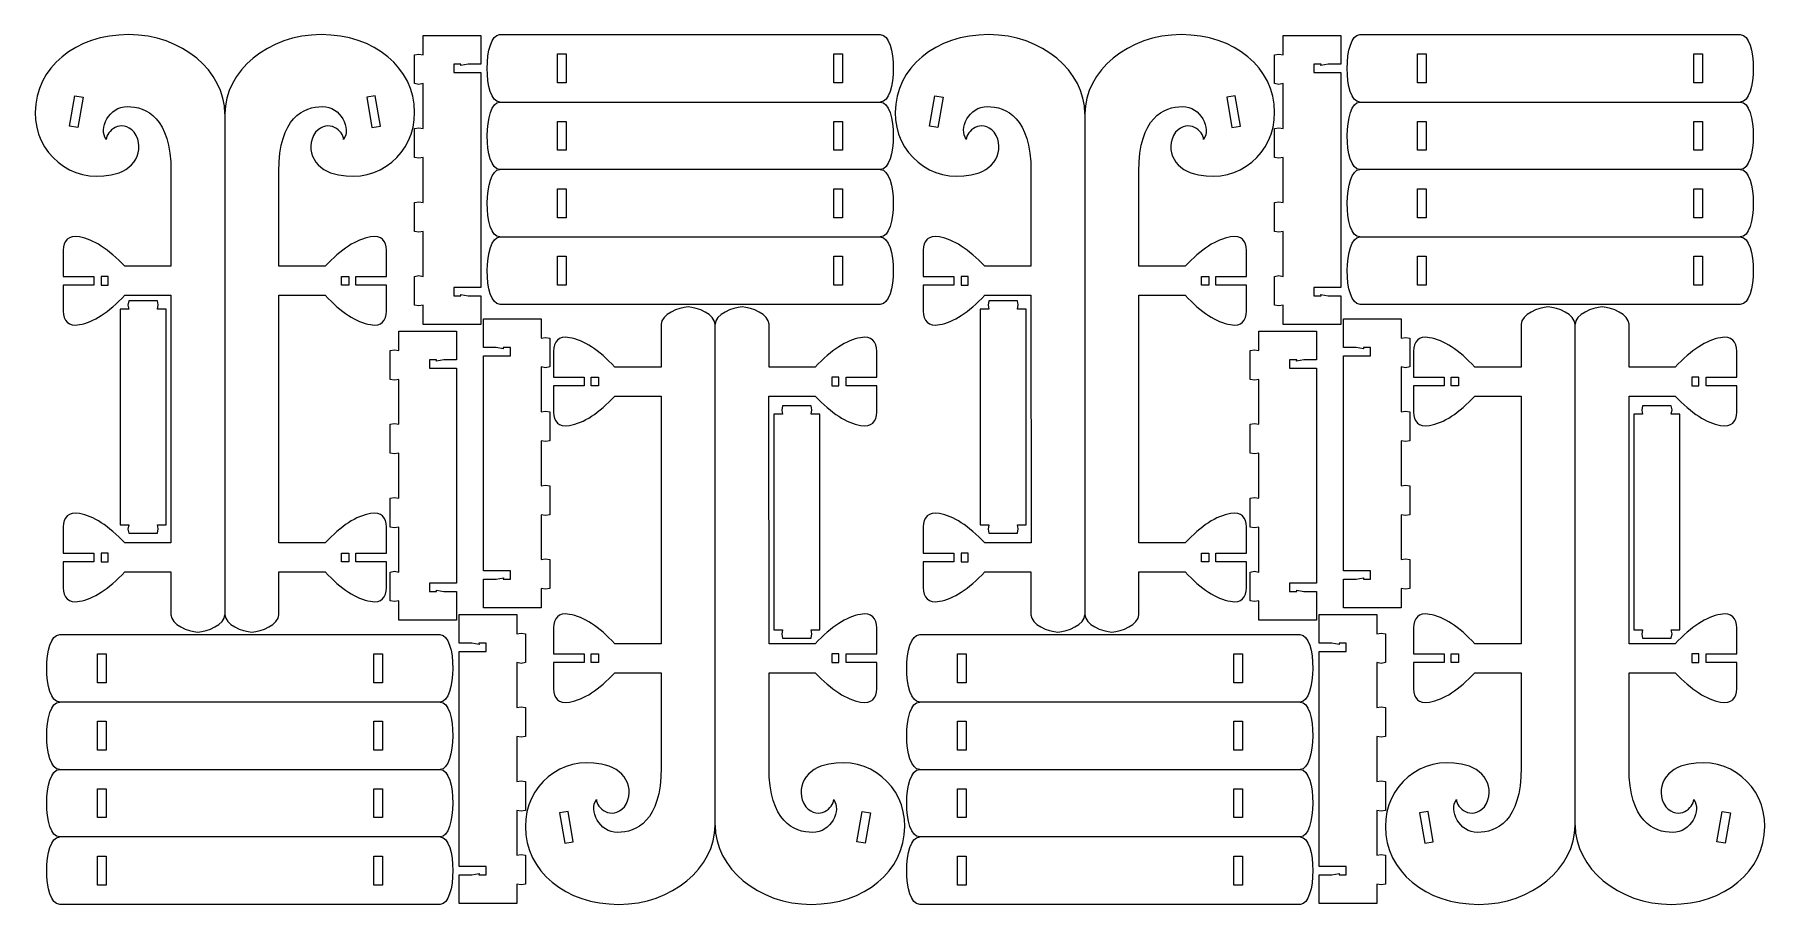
# Model space of a CAD drawing. Header units: centimetres. Extents: x -30.3 to 30.3, y -15.2 to 15.2.
import ezdxf

# ---------------------------------------------------------------- set-up
doc = ezdxf.new("R2010")
doc.units = ezdxf.units.CM
doc.header["$MEASUREMENT"] = 0
doc.layers.add('layer 1', color=7, linetype='Continuous')

msp = doc.modelspace()

# ---------------------------------------------------------------- linework, layer by layer
at = {"layer": 'layer 1', "color": 250, "lineweight": 9}
for points, knots in [([(-23.62645, 12.43728), (-23.62645, 12.43728), (-23.62644, -5.07718), (-23.62644, -5.07718), (-23.62644, -5.07718), (-23.62499, -5.41204), (-23.01623, -5.68363), (-22.68137, -5.68363), (-22.68137, -5.68363), (-22.34651, -5.68363), (-21.73801, -5.41204), (-21.73935, -5.07718), (-21.73935, -5.07718), (-21.73935, -5.07718), (-21.73959, -3.58014), (-21.73959, -3.58014), (-21.73959, -3.58014), (-21.73959, -3.58014), (-20.11978, -3.58014), (-20.11978, -3.58014), (-20.11978, -3.58014), (-19.5576, -4.18059), (-19.02861, -4.52357), (-18.53284, -4.60894), (-18.53284, -4.60894), (-18.13515, -4.67926), (-17.9832, -4.4668), (-17.96612, -4.14387), (-17.96612, -4.14387), (-17.96612, -4.14387), (-17.96612, -3.22467), (-17.96612, -3.22467), (-17.96612, -3.22467), (-17.96612, -3.22467), (-19.04424, -3.22467), (-19.04424, -3.22467), (-19.04424, -3.22467), (-19.04424, -3.22467), (-19.04424, -2.92467), (-19.04424, -2.92467), (-19.04424, -2.92467), (-19.04424, -2.92467), (-17.96612, -2.92467), (-17.96612, -2.92467), (-17.96612, -2.92467), (-17.96612, -2.92467), (-17.96612, -2.00548), (-17.96612, -2.00548), (-17.96612, -2.00548), (-17.9832, -1.68254), (-18.13515, -1.47008), (-18.53284, -1.5404), (-18.53284, -1.5404), (-19.02861, -1.62578), (-19.5576, -1.96875), (-20.11978, -2.5692), (-20.11978, -2.5692), (-20.11978, -2.5692), (-21.73966, -2.5692), (-21.73966, -2.5692), (-21.73966, -2.5692), (-21.73966, -2.5692), (-21.73915, 6.09528), (-21.73915, 6.09528), (-21.73915, 6.09528), (-21.73915, 6.09528), (-20.11978, 6.09528), (-20.11978, 6.09528), (-20.11978, 6.09528), (-19.5576, 5.49483), (-19.02861, 5.15186), (-18.53284, 5.06648), (-18.53284, 5.06648), (-18.13515, 4.99617), (-17.9832, 5.20862), (-17.96612, 5.53156), (-17.96612, 5.53156), (-17.96612, 5.53156), (-17.96612, 6.45076), (-17.96612, 6.45076), (-17.96612, 6.45076), (-17.96612, 6.45076), (-19.04424, 6.45076), (-19.04424, 6.45076), (-19.04424, 6.45076), (-19.04424, 6.45076), (-19.04424, 6.75076), (-19.04424, 6.75076), (-19.04424, 6.75076), (-19.04424, 6.75076), (-17.96612, 6.75076), (-17.96612, 6.75076), (-17.96612, 6.75076), (-17.96612, 6.75076), (-17.96612, 7.66995), (-17.96612, 7.66995), (-17.96612, 7.66995), (-17.9832, 7.99288), (-18.13515, 8.20534), (-18.53284, 8.13502), (-18.53284, 8.13502), (-19.02861, 8.04965), (-19.5576, 7.70667), (-20.11978, 7.10622), (-20.11978, 7.10622), (-20.11978, 7.10622), (-21.73922, 7.10622), (-21.73922, 7.10622), (-21.73922, 7.10622), (-21.73922, 7.10622), (-21.73959, 10.42035), (-21.73959, 10.42035), (-21.73959, 10.42035), (-21.73356, 12.33126), (-20.86924, 12.67862), (-20.2131, 12.69503), (-20.2131, 12.69503), (-19.57249, 12.6994), (-19.19121, 11.90917), (-19.47559, 11.54439), (-19.47559, 11.54439), (-19.47698, 11.81635), (-19.98464, 12.30727), (-20.45551, 11.7961), (-20.45551, 11.7961), (-20.87868, 11.16207), (-20.43311, 10.41321), (-19.64763, 10.31092), (-19.64763, 10.31092), (-18.25623, 9.98815), (-16.96697, 11.06662), (-16.99062, 12.4895), (-16.99062, 12.4895), (-16.99062, 14.05898), (-18.39677, 15.20833), (-20.25717, 15.20833), (-20.25717, 15.20833), (-22.11758, 15.20833), (-23.62631, 13.93547), (-23.62645, 12.43728), (-23.62645, 12.43728), (-23.62659, 13.93547), (-25.13533, 15.20833), (-26.99573, 15.20833), (-26.99573, 15.20833), (-28.85613, 15.20833), (-30.26228, 14.05898), (-30.26228, 12.4895), (-30.26228, 12.4895), (-30.28593, 11.06662), (-28.99667, 9.98815), (-27.60528, 10.31092), (-27.60528, 10.31092), (-26.81979, 10.41321), (-26.37423, 11.16207), (-26.79739, 11.7961), (-26.79739, 11.7961), (-27.26826, 12.30727), (-27.77593, 11.81635), (-27.77731, 11.54439), (-27.77731, 11.54439), (-28.06169, 11.90917), (-27.68041, 12.6994), (-27.0398, 12.69503), (-27.0398, 12.69503), (-26.38366, 12.67862), (-25.51934, 12.33126), (-25.51331, 10.42035), (-25.51331, 10.42035), (-25.51331, 10.42035), (-25.51368, 7.10622), (-25.51368, 7.10622), (-25.51368, 7.10622), (-25.51368, 7.10622), (-27.13313, 7.10622), (-27.13313, 7.10622), (-27.13313, 7.10622), (-27.6953, 7.70667), (-28.22429, 8.04965), (-28.72006, 8.13502), (-28.72006, 8.13502), (-29.11775, 8.20534), (-29.2697, 7.99288), (-29.28678, 7.66995), (-29.28678, 7.66995), (-29.28678, 7.66995), (-29.28678, 6.75076), (-29.28678, 6.75076), (-29.28678, 6.75076), (-29.28678, 6.75076), (-28.20866, 6.75076), (-28.20866, 6.75076), (-28.20866, 6.75076), (-28.20866, 6.75076), (-28.20866, 6.45076), (-28.20866, 6.45076), (-28.20866, 6.45076), (-28.20866, 6.45076), (-29.28678, 6.45076), (-29.28678, 6.45076), (-29.28678, 6.45076), (-29.28678, 6.45076), (-29.28678, 5.53156), (-29.28678, 5.53156), (-29.28678, 5.53156), (-29.2697, 5.20862), (-29.11775, 4.99617), (-28.72006, 5.06648), (-28.72006, 5.06648), (-28.22429, 5.15186), (-27.6953, 5.49483), (-27.13313, 6.09528), (-27.13313, 6.09528), (-27.13313, 6.09528), (-25.51375, 6.09528), (-25.51375, 6.09528), (-25.51375, 6.09528), (-25.51375, 6.09528), (-25.51324, -2.5692), (-25.51324, -2.5692), (-25.51324, -2.5692), (-25.51324, -2.5692), (-27.13313, -2.5692), (-27.13313, -2.5692), (-27.13313, -2.5692), (-27.6953, -1.96875), (-28.22429, -1.62578), (-28.72006, -1.5404), (-28.72006, -1.5404), (-29.11775, -1.47008), (-29.2697, -1.68254), (-29.28678, -2.00548), (-29.28678, -2.00548), (-29.28678, -2.00548), (-29.28678, -2.92467), (-29.28678, -2.92467), (-29.28678, -2.92467), (-29.28678, -2.92467), (-28.20866, -2.92467), (-28.20866, -2.92467), (-28.20866, -2.92467), (-28.20866, -2.92467), (-28.20866, -3.22467), (-28.20866, -3.22467), (-28.20866, -3.22467), (-28.20866, -3.22467), (-29.28678, -3.22467), (-29.28678, -3.22467), (-29.28678, -3.22467), (-29.28678, -3.22467), (-29.28678, -4.14387), (-29.28678, -4.14387), (-29.28678, -4.14387), (-29.2697, -4.4668), (-29.11775, -4.67926), (-28.72006, -4.60894), (-28.72006, -4.60894), (-28.22429, -4.52357), (-27.6953, -4.18059), (-27.13313, -3.58014), (-27.13313, -3.58014), (-27.13313, -3.58014), (-25.51331, -3.58014), (-25.51331, -3.58014), (-25.51331, -3.58014), (-25.51331, -3.58014), (-25.51355, -5.07718), (-25.51355, -5.07718), (-25.51355, -5.07718), (-25.51489, -5.41204), (-24.90639, -5.68363), (-24.57153, -5.68363), (-24.57153, -5.68363), (-24.23668, -5.68363), (-23.62791, -5.41204), (-23.62646, -5.07718)], [0, 0, 0, 0, 0.01428571, 0.01428571, 0.01428571, 0.01428571, 0.02857143, 0.02857143, 0.02857143, 0.02857143, 0.04285714, 0.04285714, 0.04285714, 0.04285714, 0.05714286, 0.05714286, 0.05714286, 0.05714286, 0.07142857, 0.07142857, 0.07142857, 0.07142857, 0.08571429, 0.08571429, 0.08571429, 0.08571429, 0.1, 0.1, 0.1, 0.1, 0.11428571, 0.11428571, 0.11428571, 0.11428571, 0.12857143, 0.12857143, 0.12857143, 0.12857143, 0.14285714, 0.14285714, 0.14285714, 0.14285714, 0.15714286, 0.15714286, 0.15714286, 0.15714286, 0.17142857, 0.17142857, 0.17142857, 0.17142857, 0.18571429, 0.18571429, 0.18571429, 0.18571429, 0.2, 0.2, 0.2, 0.2, 0.21428571, 0.21428571, 0.21428571, 0.21428571, 0.22857143, 0.22857143, 0.22857143, 0.22857143, 0.24285714, 0.24285714, 0.24285714, 0.24285714, 0.25714286, 0.25714286, 0.25714286, 0.25714286, 0.27142857, 0.27142857, 0.27142857, 0.27142857, 0.28571429, 0.28571429, 0.28571429, 0.28571429, 0.3, 0.3, 0.3, 0.3, 0.31428571, 0.31428571, 0.31428571, 0.31428571, 0.32857143, 0.32857143, 0.32857143, 0.32857143, 0.34285714, 0.34285714, 0.34285714, 0.34285714, 0.35714286, 0.35714286, 0.35714286, 0.35714286, 0.37142857, 0.37142857, 0.37142857, 0.37142857, 0.38571429, 0.38571429, 0.38571429, 0.38571429, 0.4, 0.4, 0.4, 0.4, 0.41428571, 0.41428571, 0.41428571, 0.41428571, 0.42857143, 0.42857143, 0.42857143, 0.42857143, 0.44285714, 0.44285714, 0.44285714, 0.44285714, 0.45714286, 0.45714286, 0.45714286, 0.45714286, 0.47142857, 0.47142857, 0.47142857, 0.47142857, 0.48571429, 0.48571429, 0.48571429, 0.48571429, 0.5, 0.5, 0.5, 0.5, 0.51428571, 0.51428571, 0.51428571, 0.51428571, 0.52857143, 0.52857143, 0.52857143, 0.52857143, 0.54285714, 0.54285714, 0.54285714, 0.54285714, 0.55714286, 0.55714286, 0.55714286, 0.55714286, 0.57142857, 0.57142857, 0.57142857, 0.57142857, 0.58571429, 0.58571429, 0.58571429, 0.58571429, 0.6, 0.6, 0.6, 0.6, 0.61428571, 0.61428571, 0.61428571, 0.61428571, 0.62857143, 0.62857143, 0.62857143, 0.62857143, 0.64285714, 0.64285714, 0.64285714, 0.64285714, 0.65714286, 0.65714286, 0.65714286, 0.65714286, 0.67142857, 0.67142857, 0.67142857, 0.67142857, 0.68571429, 0.68571429, 0.68571429, 0.68571429, 0.7, 0.7, 0.7, 0.7, 0.71428571, 0.71428571, 0.71428571, 0.71428571, 0.72857143, 0.72857143, 0.72857143, 0.72857143, 0.74285714, 0.74285714, 0.74285714, 0.74285714, 0.75714286, 0.75714286, 0.75714286, 0.75714286, 0.77142857, 0.77142857, 0.77142857, 0.77142857, 0.78571429, 0.78571429, 0.78571429, 0.78571429, 0.8, 0.8, 0.8, 0.8, 0.81428571, 0.81428571, 0.81428571, 0.81428571, 0.82857143, 0.82857143, 0.82857143, 0.82857143, 0.84285714, 0.84285714, 0.84285714, 0.84285714, 0.85714286, 0.85714286, 0.85714286, 0.85714286, 0.87142857, 0.87142857, 0.87142857, 0.87142857, 0.88571429, 0.88571429, 0.88571429, 0.88571429, 0.9, 0.9, 0.9, 0.9, 0.91428571, 0.91428571, 0.91428571, 0.91428571, 0.92857143, 0.92857143, 0.92857143, 0.92857143, 0.94285714, 0.94285714, 0.94285714, 0.94285714, 0.95714286, 0.95714286, 0.95714286, 0.95714286, 0.97142857, 0.97142857, 0.97142857, 0.97142857, 1, 1, 1, 1]), ([(-28.8838, 13.06919), (-28.8838, 13.06919), (-29.06936, 12.00717), (-29.06936, 12.00717), (-29.06936, 12.00717), (-29.06936, 12.00717), (-28.77385, 11.95543), (-28.77385, 11.95543), (-28.77385, 11.95543), (-28.77385, 11.95543), (-28.58829, 13.01748), (-28.58829, 13.01748), (-28.58829, 13.01748), (-28.58829, 13.01748), (-28.8838, 13.06919), (-28.8838, 13.06919)], [0, 0, 0, 0, 0.2, 0.2, 0.2, 0.2, 0.4, 0.4, 0.4, 0.4, 0.6, 0.6, 0.6, 0.6, 1, 1, 1, 1]), ([(-18.3691, 13.06919), (-18.3691, 13.06919), (-18.18354, 12.00717), (-18.18354, 12.00717), (-18.18354, 12.00717), (-18.18354, 12.00717), (-18.47905, 11.95543), (-18.47905, 11.95543), (-18.47905, 11.95543), (-18.47905, 11.95543), (-18.66461, 13.01748), (-18.66461, 13.01748), (-18.66461, 13.01748), (-18.66461, 13.01748), (-18.3691, 13.06919), (-18.3691, 13.06919)], [0, 0, 0, 0, 0.2, 0.2, 0.2, 0.2, 0.4, 0.4, 0.4, 0.4, 0.6, 0.6, 0.6, 0.6, 1, 1, 1, 1]), ([(-27.70867, 6.75076), (-27.70867, 6.75076), (-27.70867, 6.45076), (-27.70867, 6.45076), (-27.70867, 6.45076), (-27.70867, 6.45076), (-27.95867, 6.45076), (-27.95867, 6.45076), (-27.95867, 6.45076), (-27.95867, 6.45076), (-27.95867, 6.75076), (-27.95867, 6.75076), (-27.95867, 6.75076), (-27.95867, 6.75076), (-27.70867, 6.75076), (-27.70867, 6.75076)], [0, 0, 0, 0, 0.2, 0.2, 0.2, 0.2, 0.4, 0.4, 0.4, 0.4, 0.6, 0.6, 0.6, 0.6, 1, 1, 1, 1]), ([(-19.54423, 6.75076), (-19.54423, 6.75076), (-19.54423, 6.45076), (-19.54423, 6.45076), (-19.54423, 6.45076), (-19.54423, 6.45076), (-19.29423, 6.45076), (-19.29423, 6.45076), (-19.29423, 6.45076), (-19.29423, 6.45076), (-19.29423, 6.75076), (-19.29423, 6.75076), (-19.29423, 6.75076), (-19.29423, 6.75076), (-19.54423, 6.75076), (-19.54423, 6.75076)], [0, 0, 0, 0, 0.2, 0.2, 0.2, 0.2, 0.4, 0.4, 0.4, 0.4, 0.6, 0.6, 0.6, 0.6, 1, 1, 1, 1]), ([(-25.67898, -1.93185), (-25.67898, -1.93185), (-25.9822, -1.93185), (-25.9822, -1.93185), (-25.9822, -1.93185), (-25.9822, -1.93185), (-25.9572, -2.08005), (-25.9572, -2.08005), (-25.9572, -2.08005), (-25.9572, -2.08005), (-25.9822, -2.23183), (-25.9822, -2.23183), (-25.9822, -2.23183), (-25.9822, -2.23183), (-26.99294, -2.23183), (-26.99294, -2.23183), (-26.99294, -2.23183), (-26.99294, -2.23183), (-27.01794, -2.0812), (-27.01794, -2.0812), (-27.01794, -2.0812), (-27.01794, -2.0812), (-26.99294, -1.93185), (-26.99294, -1.93185), (-26.99294, -1.93185), (-26.99294, -1.93185), (-27.29617, -1.93185), (-27.29617, -1.93185), (-27.29617, -1.93185), (-27.29617, -1.93185), (-27.29617, 5.60414), (-27.29617, 5.60414), (-27.29617, 5.60414), (-27.29617, 5.60414), (-26.99294, 5.60414), (-26.99294, 5.60414), (-26.99294, 5.60414), (-26.99294, 5.60414), (-27.01794, 5.75238), (-27.01794, 5.75238), (-27.01794, 5.75238), (-27.01794, 5.75238), (-26.99294, 5.90416), (-26.99294, 5.90416), (-26.99294, 5.90416), (-26.99294, 5.90416), (-25.9822, 5.90416), (-25.9822, 5.90416), (-25.9822, 5.90416), (-25.9822, 5.90416), (-25.9572, 5.75582), (-25.9572, 5.75582), (-25.9572, 5.75582), (-25.9572, 5.75582), (-25.9822, 5.60414), (-25.9822, 5.60414), (-25.9822, 5.60414), (-25.9822, 5.60414), (-25.67898, 5.60414), (-25.67898, 5.60414), (-25.67898, 5.60414), (-25.67898, 5.60414), (-25.67898, -1.93185), (-25.67898, -1.93185)], [0, 0, 0, 0, 0.05882353, 0.05882353, 0.05882353, 0.05882353, 0.11764706, 0.11764706, 0.11764706, 0.11764706, 0.17647059, 0.17647059, 0.17647059, 0.17647059, 0.23529412, 0.23529412, 0.23529412, 0.23529412, 0.29411765, 0.29411765, 0.29411765, 0.29411765, 0.35294118, 0.35294118, 0.35294118, 0.35294118, 0.41176471, 0.41176471, 0.41176471, 0.41176471, 0.47058824, 0.47058824, 0.47058824, 0.47058824, 0.52941176, 0.52941176, 0.52941176, 0.52941176, 0.58823529, 0.58823529, 0.58823529, 0.58823529, 0.64705882, 0.64705882, 0.64705882, 0.64705882, 0.70588235, 0.70588235, 0.70588235, 0.70588235, 0.76470588, 0.76470588, 0.76470588, 0.76470588, 0.82352941, 0.82352941, 0.82352941, 0.82352941, 0.88235294, 0.88235294, 0.88235294, 0.88235294, 1, 1, 1, 1]), ([(-27.70866, -2.92467), (-27.70866, -2.92467), (-27.70866, -3.22467), (-27.70866, -3.22467), (-27.70866, -3.22467), (-27.70866, -3.22467), (-27.95866, -3.22467), (-27.95866, -3.22467), (-27.95866, -3.22467), (-27.95866, -3.22467), (-27.95866, -2.92467), (-27.95866, -2.92467), (-27.95866, -2.92467), (-27.95866, -2.92467), (-27.70866, -2.92467), (-27.70866, -2.92467)], [0, 0, 0, 0, 0.2, 0.2, 0.2, 0.2, 0.4, 0.4, 0.4, 0.4, 0.6, 0.6, 0.6, 0.6, 1, 1, 1, 1]), ([(-19.54424, -2.92467), (-19.54424, -2.92467), (-19.54424, -3.22467), (-19.54424, -3.22467), (-19.54424, -3.22467), (-19.54424, -3.22467), (-19.29424, -3.22467), (-19.29424, -3.22467), (-19.29424, -3.22467), (-19.29424, -3.22467), (-19.29424, -2.92467), (-19.29424, -2.92467), (-19.29424, -2.92467), (-19.29424, -2.92467), (-19.54424, -2.92467), (-19.54424, -2.92467)], [0, 0, 0, 0, 0.2, 0.2, 0.2, 0.2, 0.4, 0.4, 0.4, 0.4, 0.6, 0.6, 0.6, 0.6, 1, 1, 1, 1]), ([(-16.09943, -8.13313), (-16.09943, -8.13313), (-29.40861, -8.13313), (-29.40861, -8.13313), (-29.40861, -8.13313), (-30.01536, -8.13313), (-30.01657, -5.77473), (-29.40828, -5.77473), (-29.40828, -5.77473), (-29.40828, -5.77473), (-16.09946, -5.77473), (-16.09946, -5.77473), (-16.09946, -5.77473), (-15.49173, -5.77473), (-15.51377, -8.13313), (-16.09343, -8.13313), (-16.09343, -8.13313), (-15.49173, -8.13313), (-15.51377, -10.49153), (-16.09343, -10.49153), (-16.09343, -10.49153), (-15.49173, -10.49153), (-15.51377, -12.84993), (-16.09343, -12.84993), (-16.09343, -12.84993), (-15.49173, -12.84993), (-15.51377, -15.20833), (-16.08739, -15.20833), (-16.08739, -15.20833), (-16.08739, -15.20833), (-29.40894, -15.20833), (-29.40894, -15.20833), (-29.40894, -15.20833), (-30.01536, -15.20833), (-30.01657, -12.84993), (-29.40861, -12.84993), (-29.40861, -12.84993), (-30.01536, -12.84993), (-30.01657, -10.49153), (-29.40861, -10.49153), (-29.40861, -10.49153), (-30.01536, -10.49153), (-30.01657, -8.13313), (-29.40861, -8.13313)], [0, 0, 0, 0, 0.08333333, 0.08333333, 0.08333333, 0.08333333, 0.16666667, 0.16666667, 0.16666667, 0.16666667, 0.25, 0.25, 0.25, 0.25, 0.33333333, 0.33333333, 0.33333333, 0.33333333, 0.41666667, 0.41666667, 0.41666667, 0.41666667, 0.5, 0.5, 0.5, 0.5, 0.58333333, 0.58333333, 0.58333333, 0.58333333, 0.66666667, 0.66666667, 0.66666667, 0.66666667, 0.75, 0.75, 0.75, 0.75, 0.83333333, 0.83333333, 0.83333333, 0.83333333, 1, 1, 1, 1]), ([(-27.78544, -6.44856), (-27.78544, -6.44856), (-28.08544, -6.44856), (-28.08544, -6.44856), (-28.08544, -6.44856), (-28.08544, -6.44856), (-28.08544, -7.4593), (-28.08544, -7.4593), (-28.08544, -7.4593), (-28.08544, -7.4593), (-27.78544, -7.4593), (-27.78544, -7.4593), (-27.78544, -7.4593), (-27.78544, -7.4593), (-27.78544, -6.44856), (-27.78544, -6.44856)], [0, 0, 0, 0, 0.2, 0.2, 0.2, 0.2, 0.4, 0.4, 0.4, 0.4, 0.6, 0.6, 0.6, 0.6, 1, 1, 1, 1]), ([(-18.41002, -7.4593), (-18.41002, -7.4593), (-18.11002, -7.4593), (-18.11002, -7.4593), (-18.11002, -7.4593), (-18.11002, -7.4593), (-18.11002, -6.44856), (-18.11002, -6.44856), (-18.11002, -6.44856), (-18.11002, -6.44856), (-18.41002, -6.44856), (-18.41002, -6.44856), (-18.41002, -6.44856), (-18.41002, -6.44856), (-18.41002, -7.4593), (-18.41002, -7.4593)], [0, 0, 0, 0, 0.2, 0.2, 0.2, 0.2, 0.4, 0.4, 0.4, 0.4, 0.6, 0.6, 0.6, 0.6, 1, 1, 1, 1]), ([(-27.78544, -8.80696), (-27.78544, -8.80696), (-28.08544, -8.80696), (-28.08544, -8.80696), (-28.08544, -8.80696), (-28.08544, -8.80696), (-28.08544, -9.8177), (-28.08544, -9.8177), (-28.08544, -9.8177), (-28.08544, -9.8177), (-27.78544, -9.8177), (-27.78544, -9.8177), (-27.78544, -9.8177), (-27.78544, -9.8177), (-27.78544, -8.80696), (-27.78544, -8.80696)], [0, 0, 0, 0, 0.2, 0.2, 0.2, 0.2, 0.4, 0.4, 0.4, 0.4, 0.6, 0.6, 0.6, 0.6, 1, 1, 1, 1]), ([(-18.41002, -9.8177), (-18.41002, -9.8177), (-18.11002, -9.8177), (-18.11002, -9.8177), (-18.11002, -9.8177), (-18.11002, -9.8177), (-18.11002, -8.80696), (-18.11002, -8.80696), (-18.11002, -8.80696), (-18.11002, -8.80696), (-18.41002, -8.80696), (-18.41002, -8.80696), (-18.41002, -8.80696), (-18.41002, -8.80696), (-18.41002, -9.8177), (-18.41002, -9.8177)], [0, 0, 0, 0, 0.2, 0.2, 0.2, 0.2, 0.4, 0.4, 0.4, 0.4, 0.6, 0.6, 0.6, 0.6, 1, 1, 1, 1]), ([(-27.78544, -11.16536), (-27.78544, -11.16536), (-28.08544, -11.16536), (-28.08544, -11.16536), (-28.08544, -11.16536), (-28.08544, -11.16536), (-28.08544, -12.1761), (-28.08544, -12.1761), (-28.08544, -12.1761), (-28.08544, -12.1761), (-27.78544, -12.1761), (-27.78544, -12.1761), (-27.78544, -12.1761), (-27.78544, -12.1761), (-27.78544, -11.16536), (-27.78544, -11.16536)], [0, 0, 0, 0, 0.2, 0.2, 0.2, 0.2, 0.4, 0.4, 0.4, 0.4, 0.6, 0.6, 0.6, 0.6, 1, 1, 1, 1]), ([(-18.41002, -12.1761), (-18.41002, -12.1761), (-18.11002, -12.1761), (-18.11002, -12.1761), (-18.11002, -12.1761), (-18.11002, -12.1761), (-18.11002, -11.16536), (-18.11002, -11.16536), (-18.11002, -11.16536), (-18.11002, -11.16536), (-18.41002, -11.16536), (-18.41002, -11.16536), (-18.41002, -11.16536), (-18.41002, -11.16536), (-18.41002, -12.1761), (-18.41002, -12.1761)], [0, 0, 0, 0, 0.2, 0.2, 0.2, 0.2, 0.4, 0.4, 0.4, 0.4, 0.6, 0.6, 0.6, 0.6, 1, 1, 1, 1]), ([(-27.78544, -13.52375), (-27.78544, -13.52375), (-28.08544, -13.52375), (-28.08544, -13.52375), (-28.08544, -13.52375), (-28.08544, -13.52375), (-28.08544, -14.53449), (-28.08544, -14.53449), (-28.08544, -14.53449), (-28.08544, -14.53449), (-27.78544, -14.53449), (-27.78544, -14.53449), (-27.78544, -14.53449), (-27.78544, -14.53449), (-27.78544, -13.52375), (-27.78544, -13.52375)], [0, 0, 0, 0, 0.2, 0.2, 0.2, 0.2, 0.4, 0.4, 0.4, 0.4, 0.6, 0.6, 0.6, 0.6, 1, 1, 1, 1]), ([(-18.41002, -14.53449), (-18.41002, -14.53449), (-18.11002, -14.53449), (-18.11002, -14.53449), (-18.11002, -14.53449), (-18.11002, -14.53449), (-18.11002, -13.52375), (-18.11002, -13.52375), (-18.11002, -13.52375), (-18.11002, -13.52375), (-18.41002, -13.52375), (-18.41002, -13.52375), (-18.41002, -13.52375), (-18.41002, -13.52375), (-18.41002, -14.53449), (-18.41002, -14.53449)], [0, 0, 0, 0, 0.2, 0.2, 0.2, 0.2, 0.4, 0.4, 0.4, 0.4, 0.6, 0.6, 0.6, 0.6, 1, 1, 1, 1])]:
    msp.add_open_spline(points, degree=3, knots=knots, dxfattribs=at)
at = {"layer": 'layer 1', "color": 242, "lineweight": 9}
for points, knots in [([(-14.67065, 5.07083), (-14.67065, 5.07083), (-14.67065, 6.06907), (-14.67065, 6.06907), (-14.67065, 6.06907), (-14.67065, 6.06907), (-15.11409, 6.06907), (-15.11409, 6.06907), (-15.11409, 6.06907), (-15.11409, 6.06907), (-15.36415, 6.11907), (-15.36415, 6.11907), (-15.36415, 6.11907), (-15.36415, 6.11907), (-15.36408, 6.06907), (-15.36408, 6.06907), (-15.36408, 6.06907), (-15.36408, 6.06907), (-15.61407, 6.06907), (-15.61407, 6.06907), (-15.61407, 6.06907), (-15.61407, 6.06907), (-15.61407, 6.36906), (-15.61407, 6.36906), (-15.61407, 6.36906), (-15.61407, 6.36906), (-14.67065, 6.36906), (-14.67065, 6.36906), (-14.67065, 6.36906), (-14.67065, 6.36906), (-14.67065, 13.88002), (-14.67065, 13.88002), (-14.67065, 13.88002), (-14.67065, 13.88002), (-15.61407, 13.88002), (-15.61407, 13.88002), (-15.61407, 13.88002), (-15.61407, 13.88002), (-15.61407, 14.18), (-15.61407, 14.18), (-15.61407, 14.18), (-15.61407, 14.18), (-15.36408, 14.18), (-15.36408, 14.18), (-15.36408, 14.18), (-15.36408, 14.18), (-15.36644, 14.1323), (-15.36644, 14.1323), (-15.36644, 14.1323), (-15.36644, 14.1323), (-15.11406, 14.18), (-15.11406, 14.18), (-15.11406, 14.18), (-15.11406, 14.18), (-14.67065, 14.18), (-14.67065, 14.18), (-14.67065, 14.18), (-14.67065, 14.18), (-14.67065, 15.17825), (-14.67065, 15.17825), (-14.67065, 15.17825), (-14.67065, 15.17825), (-16.69213, 15.17825), (-16.69213, 15.17825), (-16.69213, 15.17825), (-16.69213, 15.17825), (-16.69213, 14.50445), (-16.69213, 14.50445), (-16.69213, 14.50445), (-16.69213, 14.50445), (-16.84152, 14.52945), (-16.84152, 14.52945), (-16.84152, 14.52945), (-16.84152, 14.52945), (-16.99212, 14.50445), (-16.99212, 14.50445), (-16.99212, 14.50445), (-16.99212, 14.50445), (-16.99212, 13.49371), (-16.99212, 13.49371), (-16.99212, 13.49371), (-16.99212, 13.49371), (-16.84152, 13.46871), (-16.84152, 13.46871), (-16.84152, 13.46871), (-16.84152, 13.46871), (-16.69213, 13.49371), (-16.69213, 13.49371), (-16.69213, 13.49371), (-16.69213, 13.49371), (-16.69213, 11.92144), (-16.69213, 11.92144), (-16.69213, 11.92144), (-16.69213, 11.92144), (-16.84152, 11.94643), (-16.84152, 11.94643), (-16.84152, 11.94643), (-16.84152, 11.94643), (-16.99212, 11.92144), (-16.99212, 11.92144), (-16.99212, 11.92144), (-16.99212, 11.92144), (-16.99212, 10.91069), (-16.99212, 10.91069), (-16.99212, 10.91069), (-16.99212, 10.91069), (-16.84152, 10.88569), (-16.84152, 10.88569), (-16.84152, 10.88569), (-16.84152, 10.88569), (-16.69213, 10.91069), (-16.69213, 10.91069), (-16.69213, 10.91069), (-16.69213, 10.91069), (-16.69213, 9.33842), (-16.69213, 9.33842), (-16.69213, 9.33842), (-16.69213, 9.33842), (-16.84377, 9.36342), (-16.84377, 9.36342), (-16.84377, 9.36342), (-16.84377, 9.36342), (-16.99212, 9.33842), (-16.99212, 9.33842), (-16.99212, 9.33842), (-16.99212, 9.33842), (-16.99212, 8.32768), (-16.99212, 8.32768), (-16.99212, 8.32768), (-16.99212, 8.32768), (-16.84152, 8.30268), (-16.84152, 8.30268), (-16.84152, 8.30268), (-16.84152, 8.30268), (-16.69213, 8.32768), (-16.69213, 8.32768), (-16.69213, 8.32768), (-16.69213, 8.32768), (-16.69213, 6.7554), (-16.69213, 6.7554), (-16.69213, 6.7554), (-16.69213, 6.7554), (-16.84152, 6.7804), (-16.84152, 6.7804), (-16.84152, 6.7804), (-16.84152, 6.7804), (-16.99212, 6.7554), (-16.99212, 6.7554), (-16.99212, 6.7554), (-16.99212, 6.7554), (-16.99212, 5.74466), (-16.99212, 5.74466), (-16.99212, 5.74466), (-16.99212, 5.74466), (-16.84037, 5.71966), (-16.84037, 5.71966), (-16.84037, 5.71966), (-16.84037, 5.71966), (-16.69213, 5.74466), (-16.69213, 5.74466), (-16.69213, 5.74466), (-16.69213, 5.74466), (-16.69213, 5.07083), (-16.69213, 5.07083), (-16.69213, 5.07083), (-16.69213, 5.07083), (-14.67065, 5.07083), (-14.67065, 5.07083)], [0, 0, 0, 0, 0.02325581, 0.02325581, 0.02325581, 0.02325581, 0.04651163, 0.04651163, 0.04651163, 0.04651163, 0.06976744, 0.06976744, 0.06976744, 0.06976744, 0.09302326, 0.09302326, 0.09302326, 0.09302326, 0.11627907, 0.11627907, 0.11627907, 0.11627907, 0.13953488, 0.13953488, 0.13953488, 0.13953488, 0.1627907, 0.1627907, 0.1627907, 0.1627907, 0.18604651, 0.18604651, 0.18604651, 0.18604651, 0.20930233, 0.20930233, 0.20930233, 0.20930233, 0.23255814, 0.23255814, 0.23255814, 0.23255814, 0.25581395, 0.25581395, 0.25581395, 0.25581395, 0.27906977, 0.27906977, 0.27906977, 0.27906977, 0.30232558, 0.30232558, 0.30232558, 0.30232558, 0.3255814, 0.3255814, 0.3255814, 0.3255814, 0.34883721, 0.34883721, 0.34883721, 0.34883721, 0.37209302, 0.37209302, 0.37209302, 0.37209302, 0.39534884, 0.39534884, 0.39534884, 0.39534884, 0.41860465, 0.41860465, 0.41860465, 0.41860465, 0.44186047, 0.44186047, 0.44186047, 0.44186047, 0.46511628, 0.46511628, 0.46511628, 0.46511628, 0.48837209, 0.48837209, 0.48837209, 0.48837209, 0.51162791, 0.51162791, 0.51162791, 0.51162791, 0.53488372, 0.53488372, 0.53488372, 0.53488372, 0.55813953, 0.55813953, 0.55813953, 0.55813953, 0.58139535, 0.58139535, 0.58139535, 0.58139535, 0.60465116, 0.60465116, 0.60465116, 0.60465116, 0.62790698, 0.62790698, 0.62790698, 0.62790698, 0.65116279, 0.65116279, 0.65116279, 0.65116279, 0.6744186, 0.6744186, 0.6744186, 0.6744186, 0.69767442, 0.69767442, 0.69767442, 0.69767442, 0.72093023, 0.72093023, 0.72093023, 0.72093023, 0.74418605, 0.74418605, 0.74418605, 0.74418605, 0.76744186, 0.76744186, 0.76744186, 0.76744186, 0.79069767, 0.79069767, 0.79069767, 0.79069767, 0.81395349, 0.81395349, 0.81395349, 0.81395349, 0.8372093, 0.8372093, 0.8372093, 0.8372093, 0.86046512, 0.86046512, 0.86046512, 0.86046512, 0.88372093, 0.88372093, 0.88372093, 0.88372093, 0.90697674, 0.90697674, 0.90697674, 0.90697674, 0.93023256, 0.93023256, 0.93023256, 0.93023256, 0.95348837, 0.95348837, 0.95348837, 0.95348837, 1, 1, 1, 1]), ([(-13.99848, 8.13314), (-13.99848, 8.13314), (-0.6893, 8.13314), (-0.6893, 8.13314), (-0.6893, 8.13314), (-0.08255, 8.13314), (-0.08134, 5.77474), (-0.68963, 5.77474), (-0.68963, 5.77474), (-0.68963, 5.77474), (-13.99845, 5.77474), (-13.99845, 5.77474), (-13.99845, 5.77474), (-14.60618, 5.77474), (-14.58414, 8.13314), (-14.00448, 8.13314), (-14.00448, 8.13314), (-14.60618, 8.13314), (-14.58414, 10.49153), (-14.00448, 10.49153), (-14.00448, 10.49153), (-14.60618, 10.49153), (-14.58414, 12.84993), (-14.00448, 12.84993), (-14.00448, 12.84993), (-14.60618, 12.84993), (-14.58414, 15.20833), (-14.01052, 15.20833), (-14.01052, 15.20833), (-14.01052, 15.20833), (-0.68897, 15.20833), (-0.68897, 15.20833), (-0.68897, 15.20833), (-0.08255, 15.20833), (-0.08134, 12.84993), (-0.6893, 12.84993), (-0.6893, 12.84993), (-0.08255, 12.84993), (-0.08134, 10.49153), (-0.6893, 10.49153), (-0.6893, 10.49153), (-0.08255, 10.49153), (-0.08134, 8.13314), (-0.6893, 8.13314)], [0, 0, 0, 0, 0.08333333, 0.08333333, 0.08333333, 0.08333333, 0.16666667, 0.16666667, 0.16666667, 0.16666667, 0.25, 0.25, 0.25, 0.25, 0.33333333, 0.33333333, 0.33333333, 0.33333333, 0.41666667, 0.41666667, 0.41666667, 0.41666667, 0.5, 0.5, 0.5, 0.5, 0.58333333, 0.58333333, 0.58333333, 0.58333333, 0.66666667, 0.66666667, 0.66666667, 0.66666667, 0.75, 0.75, 0.75, 0.75, 0.83333333, 0.83333333, 0.83333333, 0.83333333, 1, 1, 1, 1]), ([(-11.68789, 14.5345), (-11.68789, 14.5345), (-11.98789, 14.5345), (-11.98789, 14.5345), (-11.98789, 14.5345), (-11.98789, 14.5345), (-11.98789, 13.52376), (-11.98789, 13.52376), (-11.98789, 13.52376), (-11.98789, 13.52376), (-11.68789, 13.52376), (-11.68789, 13.52376), (-11.68789, 13.52376), (-11.68789, 13.52376), (-11.68789, 14.5345), (-11.68789, 14.5345)], [0, 0, 0, 0, 0.2, 0.2, 0.2, 0.2, 0.4, 0.4, 0.4, 0.4, 0.6, 0.6, 0.6, 0.6, 1, 1, 1, 1]), ([(-2.31247, 13.52376), (-2.31247, 13.52376), (-2.01247, 13.52376), (-2.01247, 13.52376), (-2.01247, 13.52376), (-2.01247, 13.52376), (-2.01247, 14.5345), (-2.01247, 14.5345), (-2.01247, 14.5345), (-2.01247, 14.5345), (-2.31247, 14.5345), (-2.31247, 14.5345), (-2.31247, 14.5345), (-2.31247, 14.5345), (-2.31247, 13.52376), (-2.31247, 13.52376)], [0, 0, 0, 0, 0.2, 0.2, 0.2, 0.2, 0.4, 0.4, 0.4, 0.4, 0.6, 0.6, 0.6, 0.6, 1, 1, 1, 1]), ([(-11.68789, 12.17611), (-11.68789, 12.17611), (-11.98789, 12.17611), (-11.98789, 12.17611), (-11.98789, 12.17611), (-11.98789, 12.17611), (-11.98789, 11.16537), (-11.98789, 11.16537), (-11.98789, 11.16537), (-11.98789, 11.16537), (-11.68789, 11.16537), (-11.68789, 11.16537), (-11.68789, 11.16537), (-11.68789, 11.16537), (-11.68789, 12.17611), (-11.68789, 12.17611)], [0, 0, 0, 0, 0.2, 0.2, 0.2, 0.2, 0.4, 0.4, 0.4, 0.4, 0.6, 0.6, 0.6, 0.6, 1, 1, 1, 1]), ([(-2.31247, 11.16537), (-2.31247, 11.16537), (-2.01247, 11.16537), (-2.01247, 11.16537), (-2.01247, 11.16537), (-2.01247, 11.16537), (-2.01247, 12.17611), (-2.01247, 12.17611), (-2.01247, 12.17611), (-2.01247, 12.17611), (-2.31247, 12.17611), (-2.31247, 12.17611), (-2.31247, 12.17611), (-2.31247, 12.17611), (-2.31247, 11.16537), (-2.31247, 11.16537)], [0, 0, 0, 0, 0.2, 0.2, 0.2, 0.2, 0.4, 0.4, 0.4, 0.4, 0.6, 0.6, 0.6, 0.6, 1, 1, 1, 1]), ([(-11.68789, 9.81771), (-11.68789, 9.81771), (-11.98789, 9.81771), (-11.98789, 9.81771), (-11.98789, 9.81771), (-11.98789, 9.81771), (-11.98789, 8.80697), (-11.98789, 8.80697), (-11.98789, 8.80697), (-11.98789, 8.80697), (-11.68789, 8.80697), (-11.68789, 8.80697), (-11.68789, 8.80697), (-11.68789, 8.80697), (-11.68789, 9.81771), (-11.68789, 9.81771)], [0, 0, 0, 0, 0.2, 0.2, 0.2, 0.2, 0.4, 0.4, 0.4, 0.4, 0.6, 0.6, 0.6, 0.6, 1, 1, 1, 1]), ([(-2.31247, 8.80697), (-2.31247, 8.80697), (-2.01247, 8.80697), (-2.01247, 8.80697), (-2.01247, 8.80697), (-2.01247, 8.80697), (-2.01247, 9.81771), (-2.01247, 9.81771), (-2.01247, 9.81771), (-2.01247, 9.81771), (-2.31247, 9.81771), (-2.31247, 9.81771), (-2.31247, 9.81771), (-2.31247, 9.81771), (-2.31247, 8.80697), (-2.31247, 8.80697)], [0, 0, 0, 0, 0.2, 0.2, 0.2, 0.2, 0.4, 0.4, 0.4, 0.4, 0.6, 0.6, 0.6, 0.6, 1, 1, 1, 1]), ([(-11.68789, 7.45931), (-11.68789, 7.45931), (-11.98789, 7.45931), (-11.98789, 7.45931), (-11.98789, 7.45931), (-11.98789, 7.45931), (-11.98789, 6.44857), (-11.98789, 6.44857), (-11.98789, 6.44857), (-11.98789, 6.44857), (-11.68789, 6.44857), (-11.68789, 6.44857), (-11.68789, 6.44857), (-11.68789, 6.44857), (-11.68789, 7.45931), (-11.68789, 7.45931)], [0, 0, 0, 0, 0.2, 0.2, 0.2, 0.2, 0.4, 0.4, 0.4, 0.4, 0.6, 0.6, 0.6, 0.6, 1, 1, 1, 1]), ([(-2.31247, 6.44857), (-2.31247, 6.44857), (-2.01247, 6.44857), (-2.01247, 6.44857), (-2.01247, 6.44857), (-2.01247, 6.44857), (-2.01247, 7.45931), (-2.01247, 7.45931), (-2.01247, 7.45931), (-2.01247, 7.45931), (-2.31247, 7.45931), (-2.31247, 7.45931), (-2.31247, 7.45931), (-2.31247, 7.45931), (-2.31247, 6.44857), (-2.31247, 6.44857)], [0, 0, 0, 0, 0.2, 0.2, 0.2, 0.2, 0.4, 0.4, 0.4, 0.4, 0.6, 0.6, 0.6, 0.6, 1, 1, 1, 1]), ([(-6.47146, -12.43728), (-6.47146, -12.43728), (-6.47147, 5.07719), (-6.47147, 5.07719), (-6.47147, 5.07719), (-6.47292, 5.41205), (-7.08168, 5.68364), (-7.41654, 5.68364), (-7.41654, 5.68364), (-7.7514, 5.68364), (-8.3599, 5.41205), (-8.35856, 5.07719), (-8.35856, 5.07719), (-8.35856, 5.07719), (-8.35832, 3.58015), (-8.35832, 3.58015), (-8.35832, 3.58015), (-8.35832, 3.58015), (-9.97813, 3.58015), (-9.97813, 3.58015), (-9.97813, 3.58015), (-10.54031, 4.1806), (-11.0693, 4.52358), (-11.56507, 4.60895), (-11.56507, 4.60895), (-11.96276, 4.67927), (-12.11471, 4.46681), (-12.13179, 4.14388), (-12.13179, 4.14388), (-12.13179, 4.14388), (-12.13179, 3.22468), (-12.13179, 3.22468), (-12.13179, 3.22468), (-12.13179, 3.22468), (-11.05367, 3.22468), (-11.05367, 3.22468), (-11.05367, 3.22468), (-11.05367, 3.22468), (-11.05367, 2.92468), (-11.05367, 2.92468), (-11.05367, 2.92468), (-11.05367, 2.92468), (-12.13179, 2.92468), (-12.13179, 2.92468), (-12.13179, 2.92468), (-12.13179, 2.92468), (-12.13179, 2.00548), (-12.13179, 2.00548), (-12.13179, 2.00548), (-12.11471, 1.68255), (-11.96276, 1.47009), (-11.56507, 1.54041), (-11.56507, 1.54041), (-11.0693, 1.62578), (-10.54031, 1.96876), (-9.97813, 2.56921), (-9.97813, 2.56921), (-9.97813, 2.56921), (-8.35825, 2.56921), (-8.35825, 2.56921), (-8.35825, 2.56921), (-8.35825, 2.56921), (-8.35876, -6.09527), (-8.35876, -6.09527), (-8.35876, -6.09527), (-8.35876, -6.09527), (-9.97813, -6.09527), (-9.97813, -6.09527), (-9.97813, -6.09527), (-10.54031, -5.49482), (-11.0693, -5.15185), (-11.56507, -5.06647), (-11.56507, -5.06647), (-11.96276, -4.99616), (-12.11471, -5.20862), (-12.13179, -5.53155), (-12.13179, -5.53155), (-12.13179, -5.53155), (-12.13179, -6.45075), (-12.13179, -6.45075), (-12.13179, -6.45075), (-12.13179, -6.45075), (-11.05367, -6.45075), (-11.05367, -6.45075), (-11.05367, -6.45075), (-11.05367, -6.45075), (-11.05367, -6.75075), (-11.05367, -6.75075), (-11.05367, -6.75075), (-11.05367, -6.75075), (-12.13179, -6.75075), (-12.13179, -6.75075), (-12.13179, -6.75075), (-12.13179, -6.75075), (-12.13179, -7.66994), (-12.13179, -7.66994), (-12.13179, -7.66994), (-12.11471, -7.99287), (-11.96276, -8.20533), (-11.56507, -8.13502), (-11.56507, -8.13502), (-11.0693, -8.04964), (-10.54031, -7.70667), (-9.97813, -7.10622), (-9.97813, -7.10622), (-9.97813, -7.10622), (-8.35869, -7.10622), (-8.35869, -7.10622), (-8.35869, -7.10622), (-8.35869, -7.10622), (-8.35832, -10.42034), (-8.35832, -10.42034), (-8.35832, -10.42034), (-8.36435, -12.33125), (-9.22867, -12.67861), (-9.88481, -12.69502), (-9.88481, -12.69502), (-10.52542, -12.69939), (-10.9067, -11.90916), (-10.62232, -11.54438), (-10.62232, -11.54438), (-10.62093, -11.81634), (-10.11327, -12.30726), (-9.6424, -11.79609), (-9.6424, -11.79609), (-9.21923, -11.16206), (-9.6648, -10.4132), (-10.45028, -10.31091), (-10.45028, -10.31091), (-11.84168, -9.98814), (-13.13094, -11.06661), (-13.10729, -12.48949), (-13.10729, -12.48949), (-13.10729, -14.05898), (-11.70114, -15.20833), (-9.84074, -15.20833), (-9.84074, -15.20833), (-7.98033, -15.20833), (-6.4716, -13.93546), (-6.47146, -12.43728), (-6.47146, -12.43728), (-6.47132, -13.93546), (-4.96258, -15.20833), (-3.10218, -15.20833), (-3.10218, -15.20833), (-1.24178, -15.20833), (0.16437, -14.05898), (0.16437, -12.48949), (0.16437, -12.48949), (0.18802, -11.06661), (-1.10124, -9.98814), (-2.49263, -10.31091), (-2.49263, -10.31091), (-3.27812, -10.4132), (-3.72368, -11.16206), (-3.30052, -11.79609), (-3.30052, -11.79609), (-2.82965, -12.30726), (-2.32198, -11.81634), (-2.3206, -11.54438), (-2.3206, -11.54438), (-2.03622, -11.90916), (-2.4175, -12.69939), (-3.05811, -12.69502), (-3.05811, -12.69502), (-3.71425, -12.67861), (-4.57857, -12.33125), (-4.5846, -10.42034), (-4.5846, -10.42034), (-4.5846, -10.42034), (-4.58423, -7.10622), (-4.58423, -7.10622), (-4.58423, -7.10622), (-4.58423, -7.10622), (-2.96478, -7.10622), (-2.96478, -7.10622), (-2.96478, -7.10622), (-2.40261, -7.70667), (-1.87362, -8.04964), (-1.37785, -8.13502), (-1.37785, -8.13502), (-0.98016, -8.20533), (-0.82821, -7.99287), (-0.81113, -7.66994), (-0.81113, -7.66994), (-0.81113, -7.66994), (-0.81113, -6.75075), (-0.81113, -6.75075), (-0.81113, -6.75075), (-0.81113, -6.75075), (-1.88925, -6.75075), (-1.88925, -6.75075), (-1.88925, -6.75075), (-1.88925, -6.75075), (-1.88925, -6.45075), (-1.88925, -6.45075), (-1.88925, -6.45075), (-1.88925, -6.45075), (-0.81113, -6.45075), (-0.81113, -6.45075), (-0.81113, -6.45075), (-0.81113, -6.45075), (-0.81113, -5.53155), (-0.81113, -5.53155), (-0.81113, -5.53155), (-0.82821, -5.20862), (-0.98016, -4.99616), (-1.37785, -5.06647), (-1.37785, -5.06647), (-1.87362, -5.15185), (-2.40261, -5.49482), (-2.96478, -6.09527), (-2.96478, -6.09527), (-2.96478, -6.09527), (-4.58416, -6.09527), (-4.58416, -6.09527), (-4.58416, -6.09527), (-4.58416, -6.09527), (-4.58467, 2.56921), (-4.58467, 2.56921), (-4.58467, 2.56921), (-4.58467, 2.56921), (-2.96478, 2.56921), (-2.96478, 2.56921), (-2.96478, 2.56921), (-2.40261, 1.96876), (-1.87362, 1.62578), (-1.37785, 1.54041), (-1.37785, 1.54041), (-0.98016, 1.47009), (-0.82821, 1.68255), (-0.81113, 2.00548), (-0.81113, 2.00548), (-0.81113, 2.00548), (-0.81113, 2.92468), (-0.81113, 2.92468), (-0.81113, 2.92468), (-0.81113, 2.92468), (-1.88925, 2.92468), (-1.88925, 2.92468), (-1.88925, 2.92468), (-1.88925, 2.92468), (-1.88925, 3.22468), (-1.88925, 3.22468), (-1.88925, 3.22468), (-1.88925, 3.22468), (-0.81113, 3.22468), (-0.81113, 3.22468), (-0.81113, 3.22468), (-0.81113, 3.22468), (-0.81113, 4.14388), (-0.81113, 4.14388), (-0.81113, 4.14388), (-0.82821, 4.46681), (-0.98016, 4.67927), (-1.37785, 4.60895), (-1.37785, 4.60895), (-1.87362, 4.52358), (-2.40261, 4.1806), (-2.96478, 3.58015), (-2.96478, 3.58015), (-2.96478, 3.58015), (-4.5846, 3.58015), (-4.5846, 3.58015), (-4.5846, 3.58015), (-4.5846, 3.58015), (-4.58436, 5.07719), (-4.58436, 5.07719), (-4.58436, 5.07719), (-4.58302, 5.41205), (-5.19152, 5.68364), (-5.52638, 5.68364), (-5.52638, 5.68364), (-5.86123, 5.68364), (-6.47, 5.41205), (-6.47145, 5.07719)], [0, 0, 0, 0, 0.01428571, 0.01428571, 0.01428571, 0.01428571, 0.02857143, 0.02857143, 0.02857143, 0.02857143, 0.04285714, 0.04285714, 0.04285714, 0.04285714, 0.05714286, 0.05714286, 0.05714286, 0.05714286, 0.07142857, 0.07142857, 0.07142857, 0.07142857, 0.08571429, 0.08571429, 0.08571429, 0.08571429, 0.1, 0.1, 0.1, 0.1, 0.11428571, 0.11428571, 0.11428571, 0.11428571, 0.12857143, 0.12857143, 0.12857143, 0.12857143, 0.14285714, 0.14285714, 0.14285714, 0.14285714, 0.15714286, 0.15714286, 0.15714286, 0.15714286, 0.17142857, 0.17142857, 0.17142857, 0.17142857, 0.18571429, 0.18571429, 0.18571429, 0.18571429, 0.2, 0.2, 0.2, 0.2, 0.21428571, 0.21428571, 0.21428571, 0.21428571, 0.22857143, 0.22857143, 0.22857143, 0.22857143, 0.24285714, 0.24285714, 0.24285714, 0.24285714, 0.25714286, 0.25714286, 0.25714286, 0.25714286, 0.27142857, 0.27142857, 0.27142857, 0.27142857, 0.28571429, 0.28571429, 0.28571429, 0.28571429, 0.3, 0.3, 0.3, 0.3, 0.31428571, 0.31428571, 0.31428571, 0.31428571, 0.32857143, 0.32857143, 0.32857143, 0.32857143, 0.34285714, 0.34285714, 0.34285714, 0.34285714, 0.35714286, 0.35714286, 0.35714286, 0.35714286, 0.37142857, 0.37142857, 0.37142857, 0.37142857, 0.38571429, 0.38571429, 0.38571429, 0.38571429, 0.4, 0.4, 0.4, 0.4, 0.41428571, 0.41428571, 0.41428571, 0.41428571, 0.42857143, 0.42857143, 0.42857143, 0.42857143, 0.44285714, 0.44285714, 0.44285714, 0.44285714, 0.45714286, 0.45714286, 0.45714286, 0.45714286, 0.47142857, 0.47142857, 0.47142857, 0.47142857, 0.48571429, 0.48571429, 0.48571429, 0.48571429, 0.5, 0.5, 0.5, 0.5, 0.51428571, 0.51428571, 0.51428571, 0.51428571, 0.52857143, 0.52857143, 0.52857143, 0.52857143, 0.54285714, 0.54285714, 0.54285714, 0.54285714, 0.55714286, 0.55714286, 0.55714286, 0.55714286, 0.57142857, 0.57142857, 0.57142857, 0.57142857, 0.58571429, 0.58571429, 0.58571429, 0.58571429, 0.6, 0.6, 0.6, 0.6, 0.61428571, 0.61428571, 0.61428571, 0.61428571, 0.62857143, 0.62857143, 0.62857143, 0.62857143, 0.64285714, 0.64285714, 0.64285714, 0.64285714, 0.65714286, 0.65714286, 0.65714286, 0.65714286, 0.67142857, 0.67142857, 0.67142857, 0.67142857, 0.68571429, 0.68571429, 0.68571429, 0.68571429, 0.7, 0.7, 0.7, 0.7, 0.71428571, 0.71428571, 0.71428571, 0.71428571, 0.72857143, 0.72857143, 0.72857143, 0.72857143, 0.74285714, 0.74285714, 0.74285714, 0.74285714, 0.75714286, 0.75714286, 0.75714286, 0.75714286, 0.77142857, 0.77142857, 0.77142857, 0.77142857, 0.78571429, 0.78571429, 0.78571429, 0.78571429, 0.8, 0.8, 0.8, 0.8, 0.81428571, 0.81428571, 0.81428571, 0.81428571, 0.82857143, 0.82857143, 0.82857143, 0.82857143, 0.84285714, 0.84285714, 0.84285714, 0.84285714, 0.85714286, 0.85714286, 0.85714286, 0.85714286, 0.87142857, 0.87142857, 0.87142857, 0.87142857, 0.88571429, 0.88571429, 0.88571429, 0.88571429, 0.9, 0.9, 0.9, 0.9, 0.91428571, 0.91428571, 0.91428571, 0.91428571, 0.92857143, 0.92857143, 0.92857143, 0.92857143, 0.94285714, 0.94285714, 0.94285714, 0.94285714, 0.95714286, 0.95714286, 0.95714286, 0.95714286, 0.97142857, 0.97142857, 0.97142857, 0.97142857, 1, 1, 1, 1]), ([(-14.57573, 5.27017), (-14.57573, 5.27017), (-14.57573, 4.27193), (-14.57573, 4.27193), (-14.57573, 4.27193), (-14.57573, 4.27193), (-14.13228, 4.27193), (-14.13228, 4.27193), (-14.13228, 4.27193), (-14.13228, 4.27193), (-13.88223, 4.22193), (-13.88223, 4.22193), (-13.88223, 4.22193), (-13.88223, 4.22193), (-13.88229, 4.27193), (-13.88229, 4.27193), (-13.88229, 4.27193), (-13.88229, 4.27193), (-13.6323, 4.27193), (-13.6323, 4.27193), (-13.6323, 4.27193), (-13.6323, 4.27193), (-13.6323, 3.97194), (-13.6323, 3.97194), (-13.6323, 3.97194), (-13.6323, 3.97194), (-14.57573, 3.97194), (-14.57573, 3.97194), (-14.57573, 3.97194), (-14.57573, 3.97194), (-14.57573, -3.53902), (-14.57573, -3.53902), (-14.57573, -3.53902), (-14.57573, -3.53902), (-13.6323, -3.53902), (-13.6323, -3.53902), (-13.6323, -3.53902), (-13.6323, -3.53902), (-13.6323, -3.839), (-13.6323, -3.839), (-13.6323, -3.839), (-13.6323, -3.839), (-13.88229, -3.839), (-13.88229, -3.839), (-13.88229, -3.839), (-13.88229, -3.839), (-13.87994, -3.7913), (-13.87994, -3.7913), (-13.87994, -3.7913), (-13.87994, -3.7913), (-14.13232, -3.839), (-14.13232, -3.839), (-14.13232, -3.839), (-14.13232, -3.839), (-14.57573, -3.839), (-14.57573, -3.839), (-14.57573, -3.839), (-14.57573, -3.839), (-14.57573, -4.83725), (-14.57573, -4.83725), (-14.57573, -4.83725), (-14.57573, -4.83725), (-12.55425, -4.83725), (-12.55425, -4.83725), (-12.55425, -4.83725), (-12.55425, -4.83725), (-12.55425, -4.16345), (-12.55425, -4.16345), (-12.55425, -4.16345), (-12.55425, -4.16345), (-12.40486, -4.18845), (-12.40486, -4.18845), (-12.40486, -4.18845), (-12.40486, -4.18845), (-12.25426, -4.16345), (-12.25426, -4.16345), (-12.25426, -4.16345), (-12.25426, -4.16345), (-12.25426, -3.15271), (-12.25426, -3.15271), (-12.25426, -3.15271), (-12.25426, -3.15271), (-12.40486, -3.12771), (-12.40486, -3.12771), (-12.40486, -3.12771), (-12.40486, -3.12771), (-12.55425, -3.15271), (-12.55425, -3.15271), (-12.55425, -3.15271), (-12.55425, -3.15271), (-12.55425, -1.58043), (-12.55425, -1.58043), (-12.55425, -1.58043), (-12.55425, -1.58043), (-12.40486, -1.60543), (-12.40486, -1.60543), (-12.40486, -1.60543), (-12.40486, -1.60543), (-12.25426, -1.58043), (-12.25426, -1.58043), (-12.25426, -1.58043), (-12.25426, -1.58043), (-12.25426, -0.56969), (-12.25426, -0.56969), (-12.25426, -0.56969), (-12.25426, -0.56969), (-12.40486, -0.54469), (-12.40486, -0.54469), (-12.40486, -0.54469), (-12.40486, -0.54469), (-12.55425, -0.56969), (-12.55425, -0.56969), (-12.55425, -0.56969), (-12.55425, -0.56969), (-12.55425, 1.00258), (-12.55425, 1.00258), (-12.55425, 1.00258), (-12.55425, 1.00258), (-12.4026, 0.97758), (-12.4026, 0.97758), (-12.4026, 0.97758), (-12.4026, 0.97758), (-12.25426, 1.00258), (-12.25426, 1.00258), (-12.25426, 1.00258), (-12.25426, 1.00258), (-12.25426, 2.01332), (-12.25426, 2.01332), (-12.25426, 2.01332), (-12.25426, 2.01332), (-12.40486, 2.03832), (-12.40486, 2.03832), (-12.40486, 2.03832), (-12.40486, 2.03832), (-12.55425, 2.01332), (-12.55425, 2.01332), (-12.55425, 2.01332), (-12.55425, 2.01332), (-12.55425, 3.5856), (-12.55425, 3.5856), (-12.55425, 3.5856), (-12.55425, 3.5856), (-12.40486, 3.5606), (-12.40486, 3.5606), (-12.40486, 3.5606), (-12.40486, 3.5606), (-12.25426, 3.5856), (-12.25426, 3.5856), (-12.25426, 3.5856), (-12.25426, 3.5856), (-12.25426, 4.59634), (-12.25426, 4.59634), (-12.25426, 4.59634), (-12.25426, 4.59634), (-12.40601, 4.62134), (-12.40601, 4.62134), (-12.40601, 4.62134), (-12.40601, 4.62134), (-12.55425, 4.59634), (-12.55425, 4.59634), (-12.55425, 4.59634), (-12.55425, 4.59634), (-12.55425, 5.27017), (-12.55425, 5.27017), (-12.55425, 5.27017), (-12.55425, 5.27017), (-14.57573, 5.27017), (-14.57573, 5.27017)], [0, 0, 0, 0, 0.02325581, 0.02325581, 0.02325581, 0.02325581, 0.04651163, 0.04651163, 0.04651163, 0.04651163, 0.06976744, 0.06976744, 0.06976744, 0.06976744, 0.09302326, 0.09302326, 0.09302326, 0.09302326, 0.11627907, 0.11627907, 0.11627907, 0.11627907, 0.13953488, 0.13953488, 0.13953488, 0.13953488, 0.1627907, 0.1627907, 0.1627907, 0.1627907, 0.18604651, 0.18604651, 0.18604651, 0.18604651, 0.20930233, 0.20930233, 0.20930233, 0.20930233, 0.23255814, 0.23255814, 0.23255814, 0.23255814, 0.25581395, 0.25581395, 0.25581395, 0.25581395, 0.27906977, 0.27906977, 0.27906977, 0.27906977, 0.30232558, 0.30232558, 0.30232558, 0.30232558, 0.3255814, 0.3255814, 0.3255814, 0.3255814, 0.34883721, 0.34883721, 0.34883721, 0.34883721, 0.37209302, 0.37209302, 0.37209302, 0.37209302, 0.39534884, 0.39534884, 0.39534884, 0.39534884, 0.41860465, 0.41860465, 0.41860465, 0.41860465, 0.44186047, 0.44186047, 0.44186047, 0.44186047, 0.46511628, 0.46511628, 0.46511628, 0.46511628, 0.48837209, 0.48837209, 0.48837209, 0.48837209, 0.51162791, 0.51162791, 0.51162791, 0.51162791, 0.53488372, 0.53488372, 0.53488372, 0.53488372, 0.55813953, 0.55813953, 0.55813953, 0.55813953, 0.58139535, 0.58139535, 0.58139535, 0.58139535, 0.60465116, 0.60465116, 0.60465116, 0.60465116, 0.62790698, 0.62790698, 0.62790698, 0.62790698, 0.65116279, 0.65116279, 0.65116279, 0.65116279, 0.6744186, 0.6744186, 0.6744186, 0.6744186, 0.69767442, 0.69767442, 0.69767442, 0.69767442, 0.72093023, 0.72093023, 0.72093023, 0.72093023, 0.74418605, 0.74418605, 0.74418605, 0.74418605, 0.76744186, 0.76744186, 0.76744186, 0.76744186, 0.79069767, 0.79069767, 0.79069767, 0.79069767, 0.81395349, 0.81395349, 0.81395349, 0.81395349, 0.8372093, 0.8372093, 0.8372093, 0.8372093, 0.86046512, 0.86046512, 0.86046512, 0.86046512, 0.88372093, 0.88372093, 0.88372093, 0.88372093, 0.90697674, 0.90697674, 0.90697674, 0.90697674, 0.93023256, 0.93023256, 0.93023256, 0.93023256, 0.95348837, 0.95348837, 0.95348837, 0.95348837, 1, 1, 1, 1]), ([(-15.52218, -5.27016), (-15.52218, -5.27016), (-15.52218, -4.27192), (-15.52218, -4.27192), (-15.52218, -4.27192), (-15.52218, -4.27192), (-15.96562, -4.27192), (-15.96562, -4.27192), (-15.96562, -4.27192), (-15.96562, -4.27192), (-16.21568, -4.22192), (-16.21568, -4.22192), (-16.21568, -4.22192), (-16.21568, -4.22192), (-16.21561, -4.27192), (-16.21561, -4.27192), (-16.21561, -4.27192), (-16.21561, -4.27192), (-16.46561, -4.27192), (-16.46561, -4.27192), (-16.46561, -4.27192), (-16.46561, -4.27192), (-16.46561, -3.97193), (-16.46561, -3.97193), (-16.46561, -3.97193), (-16.46561, -3.97193), (-15.52218, -3.97193), (-15.52218, -3.97193), (-15.52218, -3.97193), (-15.52218, -3.97193), (-15.52218, 3.53902), (-15.52218, 3.53902), (-15.52218, 3.53902), (-15.52218, 3.53902), (-16.46561, 3.53902), (-16.46561, 3.53902), (-16.46561, 3.53902), (-16.46561, 3.53902), (-16.46561, 3.83901), (-16.46561, 3.83901), (-16.46561, 3.83901), (-16.46561, 3.83901), (-16.21561, 3.83901), (-16.21561, 3.83901), (-16.21561, 3.83901), (-16.21561, 3.83901), (-16.21797, 3.79131), (-16.21797, 3.79131), (-16.21797, 3.79131), (-16.21797, 3.79131), (-15.96559, 3.83901), (-15.96559, 3.83901), (-15.96559, 3.83901), (-15.96559, 3.83901), (-15.52218, 3.83901), (-15.52218, 3.83901), (-15.52218, 3.83901), (-15.52218, 3.83901), (-15.52218, 4.83725), (-15.52218, 4.83725), (-15.52218, 4.83725), (-15.52218, 4.83725), (-17.54366, 4.83725), (-17.54366, 4.83725), (-17.54366, 4.83725), (-17.54366, 4.83725), (-17.54366, 4.16346), (-17.54366, 4.16346), (-17.54366, 4.16346), (-17.54366, 4.16346), (-17.69305, 4.18846), (-17.69305, 4.18846), (-17.69305, 4.18846), (-17.69305, 4.18846), (-17.84365, 4.16346), (-17.84365, 4.16346), (-17.84365, 4.16346), (-17.84365, 4.16346), (-17.84365, 3.15272), (-17.84365, 3.15272), (-17.84365, 3.15272), (-17.84365, 3.15272), (-17.69305, 3.12772), (-17.69305, 3.12772), (-17.69305, 3.12772), (-17.69305, 3.12772), (-17.54366, 3.15272), (-17.54366, 3.15272), (-17.54366, 3.15272), (-17.54366, 3.15272), (-17.54366, 1.58044), (-17.54366, 1.58044), (-17.54366, 1.58044), (-17.54366, 1.58044), (-17.69305, 1.60544), (-17.69305, 1.60544), (-17.69305, 1.60544), (-17.69305, 1.60544), (-17.84365, 1.58044), (-17.84365, 1.58044), (-17.84365, 1.58044), (-17.84365, 1.58044), (-17.84365, 0.5697), (-17.84365, 0.5697), (-17.84365, 0.5697), (-17.84365, 0.5697), (-17.69305, 0.5447), (-17.69305, 0.5447), (-17.69305, 0.5447), (-17.69305, 0.5447), (-17.54366, 0.5697), (-17.54366, 0.5697), (-17.54366, 0.5697), (-17.54366, 0.5697), (-17.54366, -1.00257), (-17.54366, -1.00257), (-17.54366, -1.00257), (-17.54366, -1.00257), (-17.69531, -0.97758), (-17.69531, -0.97758), (-17.69531, -0.97758), (-17.69531, -0.97758), (-17.84365, -1.00257), (-17.84365, -1.00257), (-17.84365, -1.00257), (-17.84365, -1.00257), (-17.84365, -2.01332), (-17.84365, -2.01332), (-17.84365, -2.01332), (-17.84365, -2.01332), (-17.69305, -2.03832), (-17.69305, -2.03832), (-17.69305, -2.03832), (-17.69305, -2.03832), (-17.54366, -2.01332), (-17.54366, -2.01332), (-17.54366, -2.01332), (-17.54366, -2.01332), (-17.54366, -3.58559), (-17.54366, -3.58559), (-17.54366, -3.58559), (-17.54366, -3.58559), (-17.69305, -3.56059), (-17.69305, -3.56059), (-17.69305, -3.56059), (-17.69305, -3.56059), (-17.84365, -3.58559), (-17.84365, -3.58559), (-17.84365, -3.58559), (-17.84365, -3.58559), (-17.84365, -4.59633), (-17.84365, -4.59633), (-17.84365, -4.59633), (-17.84365, -4.59633), (-17.6919, -4.62133), (-17.6919, -4.62133), (-17.6919, -4.62133), (-17.6919, -4.62133), (-17.54366, -4.59633), (-17.54366, -4.59633), (-17.54366, -4.59633), (-17.54366, -4.59633), (-17.54366, -5.27016), (-17.54366, -5.27016), (-17.54366, -5.27016), (-17.54366, -5.27016), (-15.52218, -5.27016), (-15.52218, -5.27016)], [0, 0, 0, 0, 0.02325581, 0.02325581, 0.02325581, 0.02325581, 0.04651163, 0.04651163, 0.04651163, 0.04651163, 0.06976744, 0.06976744, 0.06976744, 0.06976744, 0.09302326, 0.09302326, 0.09302326, 0.09302326, 0.11627907, 0.11627907, 0.11627907, 0.11627907, 0.13953488, 0.13953488, 0.13953488, 0.13953488, 0.1627907, 0.1627907, 0.1627907, 0.1627907, 0.18604651, 0.18604651, 0.18604651, 0.18604651, 0.20930233, 0.20930233, 0.20930233, 0.20930233, 0.23255814, 0.23255814, 0.23255814, 0.23255814, 0.25581395, 0.25581395, 0.25581395, 0.25581395, 0.27906977, 0.27906977, 0.27906977, 0.27906977, 0.30232558, 0.30232558, 0.30232558, 0.30232558, 0.3255814, 0.3255814, 0.3255814, 0.3255814, 0.34883721, 0.34883721, 0.34883721, 0.34883721, 0.37209302, 0.37209302, 0.37209302, 0.37209302, 0.39534884, 0.39534884, 0.39534884, 0.39534884, 0.41860465, 0.41860465, 0.41860465, 0.41860465, 0.44186047, 0.44186047, 0.44186047, 0.44186047, 0.46511628, 0.46511628, 0.46511628, 0.46511628, 0.48837209, 0.48837209, 0.48837209, 0.48837209, 0.51162791, 0.51162791, 0.51162791, 0.51162791, 0.53488372, 0.53488372, 0.53488372, 0.53488372, 0.55813953, 0.55813953, 0.55813953, 0.55813953, 0.58139535, 0.58139535, 0.58139535, 0.58139535, 0.60465116, 0.60465116, 0.60465116, 0.60465116, 0.62790698, 0.62790698, 0.62790698, 0.62790698, 0.65116279, 0.65116279, 0.65116279, 0.65116279, 0.6744186, 0.6744186, 0.6744186, 0.6744186, 0.69767442, 0.69767442, 0.69767442, 0.69767442, 0.72093023, 0.72093023, 0.72093023, 0.72093023, 0.74418605, 0.74418605, 0.74418605, 0.74418605, 0.76744186, 0.76744186, 0.76744186, 0.76744186, 0.79069767, 0.79069767, 0.79069767, 0.79069767, 0.81395349, 0.81395349, 0.81395349, 0.81395349, 0.8372093, 0.8372093, 0.8372093, 0.8372093, 0.86046512, 0.86046512, 0.86046512, 0.86046512, 0.88372093, 0.88372093, 0.88372093, 0.88372093, 0.90697674, 0.90697674, 0.90697674, 0.90697674, 0.93023256, 0.93023256, 0.93023256, 0.93023256, 0.95348837, 0.95348837, 0.95348837, 0.95348837, 1, 1, 1, 1]), ([(-10.55367, 2.92468), (-10.55367, 2.92468), (-10.55367, 3.22468), (-10.55367, 3.22468), (-10.55367, 3.22468), (-10.55367, 3.22468), (-10.80367, 3.22468), (-10.80367, 3.22468), (-10.80367, 3.22468), (-10.80367, 3.22468), (-10.80367, 2.92468), (-10.80367, 2.92468), (-10.80367, 2.92468), (-10.80367, 2.92468), (-10.55367, 2.92468), (-10.55367, 2.92468)], [0, 0, 0, 0, 0.2, 0.2, 0.2, 0.2, 0.4, 0.4, 0.4, 0.4, 0.6, 0.6, 0.6, 0.6, 1, 1, 1, 1]), ([(-2.38925, 2.92468), (-2.38925, 2.92468), (-2.38925, 3.22468), (-2.38925, 3.22468), (-2.38925, 3.22468), (-2.38925, 3.22468), (-2.13925, 3.22468), (-2.13925, 3.22468), (-2.13925, 3.22468), (-2.13925, 3.22468), (-2.13925, 2.92468), (-2.13925, 2.92468), (-2.13925, 2.92468), (-2.13925, 2.92468), (-2.38925, 2.92468), (-2.38925, 2.92468)], [0, 0, 0, 0, 0.2, 0.2, 0.2, 0.2, 0.4, 0.4, 0.4, 0.4, 0.6, 0.6, 0.6, 0.6, 1, 1, 1, 1]), ([(-4.41893, 1.93185), (-4.41893, 1.93185), (-4.11571, 1.93185), (-4.11571, 1.93185), (-4.11571, 1.93185), (-4.11571, 1.93185), (-4.14071, 2.08006), (-4.14071, 2.08006), (-4.14071, 2.08006), (-4.14071, 2.08006), (-4.11571, 2.23184), (-4.11571, 2.23184), (-4.11571, 2.23184), (-4.11571, 2.23184), (-3.10497, 2.23184), (-3.10497, 2.23184), (-3.10497, 2.23184), (-3.10497, 2.23184), (-3.07997, 2.08121), (-3.07997, 2.08121), (-3.07997, 2.08121), (-3.07997, 2.08121), (-3.10497, 1.93185), (-3.10497, 1.93185), (-3.10497, 1.93185), (-3.10497, 1.93185), (-2.80174, 1.93185), (-2.80174, 1.93185), (-2.80174, 1.93185), (-2.80174, 1.93185), (-2.80174, -5.60413), (-2.80174, -5.60413), (-2.80174, -5.60413), (-2.80174, -5.60413), (-3.10497, -5.60413), (-3.10497, -5.60413), (-3.10497, -5.60413), (-3.10497, -5.60413), (-3.07997, -5.75238), (-3.07997, -5.75238), (-3.07997, -5.75238), (-3.07997, -5.75238), (-3.10497, -5.90416), (-3.10497, -5.90416), (-3.10497, -5.90416), (-3.10497, -5.90416), (-4.11571, -5.90416), (-4.11571, -5.90416), (-4.11571, -5.90416), (-4.11571, -5.90416), (-4.14071, -5.75581), (-4.14071, -5.75581), (-4.14071, -5.75581), (-4.14071, -5.75581), (-4.11571, -5.60413), (-4.11571, -5.60413), (-4.11571, -5.60413), (-4.11571, -5.60413), (-4.41893, -5.60413), (-4.41893, -5.60413), (-4.41893, -5.60413), (-4.41893, -5.60413), (-4.41893, 1.93185), (-4.41893, 1.93185)], [0, 0, 0, 0, 0.05882353, 0.05882353, 0.05882353, 0.05882353, 0.11764706, 0.11764706, 0.11764706, 0.11764706, 0.17647059, 0.17647059, 0.17647059, 0.17647059, 0.23529412, 0.23529412, 0.23529412, 0.23529412, 0.29411765, 0.29411765, 0.29411765, 0.29411765, 0.35294118, 0.35294118, 0.35294118, 0.35294118, 0.41176471, 0.41176471, 0.41176471, 0.41176471, 0.47058824, 0.47058824, 0.47058824, 0.47058824, 0.52941176, 0.52941176, 0.52941176, 0.52941176, 0.58823529, 0.58823529, 0.58823529, 0.58823529, 0.64705882, 0.64705882, 0.64705882, 0.64705882, 0.70588235, 0.70588235, 0.70588235, 0.70588235, 0.76470588, 0.76470588, 0.76470588, 0.76470588, 0.82352941, 0.82352941, 0.82352941, 0.82352941, 0.88235294, 0.88235294, 0.88235294, 0.88235294, 1, 1, 1, 1]), ([(-15.42726, -5.07082), (-15.42726, -5.07082), (-15.42726, -6.06906), (-15.42726, -6.06906), (-15.42726, -6.06906), (-15.42726, -6.06906), (-14.98382, -6.06906), (-14.98382, -6.06906), (-14.98382, -6.06906), (-14.98382, -6.06906), (-14.73376, -6.11906), (-14.73376, -6.11906), (-14.73376, -6.11906), (-14.73376, -6.11906), (-14.73383, -6.06906), (-14.73383, -6.06906), (-14.73383, -6.06906), (-14.73383, -6.06906), (-14.48384, -6.06906), (-14.48384, -6.06906), (-14.48384, -6.06906), (-14.48384, -6.06906), (-14.48384, -6.36905), (-14.48384, -6.36905), (-14.48384, -6.36905), (-14.48384, -6.36905), (-15.42726, -6.36905), (-15.42726, -6.36905), (-15.42726, -6.36905), (-15.42726, -6.36905), (-15.42726, -13.88001), (-15.42726, -13.88001), (-15.42726, -13.88001), (-15.42726, -13.88001), (-14.48384, -13.88001), (-14.48384, -13.88001), (-14.48384, -13.88001), (-14.48384, -13.88001), (-14.48384, -14.18), (-14.48384, -14.18), (-14.48384, -14.18), (-14.48384, -14.18), (-14.73383, -14.18), (-14.73383, -14.18), (-14.73383, -14.18), (-14.73383, -14.18), (-14.73147, -14.13229), (-14.73147, -14.13229), (-14.73147, -14.13229), (-14.73147, -14.13229), (-14.98385, -14.18), (-14.98385, -14.18), (-14.98385, -14.18), (-14.98385, -14.18), (-15.42726, -14.18), (-15.42726, -14.18), (-15.42726, -14.18), (-15.42726, -14.18), (-15.42726, -15.17824), (-15.42726, -15.17824), (-15.42726, -15.17824), (-15.42726, -15.17824), (-13.40578, -15.17824), (-13.40578, -15.17824), (-13.40578, -15.17824), (-13.40578, -15.17824), (-13.40578, -14.50444), (-13.40578, -14.50444), (-13.40578, -14.50444), (-13.40578, -14.50444), (-13.25639, -14.52944), (-13.25639, -14.52944), (-13.25639, -14.52944), (-13.25639, -14.52944), (-13.10579, -14.50444), (-13.10579, -14.50444), (-13.10579, -14.50444), (-13.10579, -14.50444), (-13.10579, -13.4937), (-13.10579, -13.4937), (-13.10579, -13.4937), (-13.10579, -13.4937), (-13.25639, -13.4687), (-13.25639, -13.4687), (-13.25639, -13.4687), (-13.25639, -13.4687), (-13.40578, -13.4937), (-13.40578, -13.4937), (-13.40578, -13.4937), (-13.40578, -13.4937), (-13.40578, -11.92143), (-13.40578, -11.92143), (-13.40578, -11.92143), (-13.40578, -11.92143), (-13.25639, -11.94643), (-13.25639, -11.94643), (-13.25639, -11.94643), (-13.25639, -11.94643), (-13.10579, -11.92143), (-13.10579, -11.92143), (-13.10579, -11.92143), (-13.10579, -11.92143), (-13.10579, -10.91069), (-13.10579, -10.91069), (-13.10579, -10.91069), (-13.10579, -10.91069), (-13.25639, -10.88569), (-13.25639, -10.88569), (-13.25639, -10.88569), (-13.25639, -10.88569), (-13.40578, -10.91069), (-13.40578, -10.91069), (-13.40578, -10.91069), (-13.40578, -10.91069), (-13.40578, -9.33841), (-13.40578, -9.33841), (-13.40578, -9.33841), (-13.40578, -9.33841), (-13.25414, -9.36341), (-13.25414, -9.36341), (-13.25414, -9.36341), (-13.25414, -9.36341), (-13.10579, -9.33841), (-13.10579, -9.33841), (-13.10579, -9.33841), (-13.10579, -9.33841), (-13.10579, -8.32767), (-13.10579, -8.32767), (-13.10579, -8.32767), (-13.10579, -8.32767), (-13.25639, -8.30267), (-13.25639, -8.30267), (-13.25639, -8.30267), (-13.25639, -8.30267), (-13.40578, -8.32767), (-13.40578, -8.32767), (-13.40578, -8.32767), (-13.40578, -8.32767), (-13.40578, -6.75539), (-13.40578, -6.75539), (-13.40578, -6.75539), (-13.40578, -6.75539), (-13.25639, -6.78039), (-13.25639, -6.78039), (-13.25639, -6.78039), (-13.25639, -6.78039), (-13.10579, -6.75539), (-13.10579, -6.75539), (-13.10579, -6.75539), (-13.10579, -6.75539), (-13.10579, -5.74465), (-13.10579, -5.74465), (-13.10579, -5.74465), (-13.10579, -5.74465), (-13.25754, -5.71965), (-13.25754, -5.71965), (-13.25754, -5.71965), (-13.25754, -5.71965), (-13.40578, -5.74465), (-13.40578, -5.74465), (-13.40578, -5.74465), (-13.40578, -5.74465), (-13.40578, -5.07082), (-13.40578, -5.07082), (-13.40578, -5.07082), (-13.40578, -5.07082), (-15.42726, -5.07082), (-15.42726, -5.07082)], [0, 0, 0, 0, 0.02325581, 0.02325581, 0.02325581, 0.02325581, 0.04651163, 0.04651163, 0.04651163, 0.04651163, 0.06976744, 0.06976744, 0.06976744, 0.06976744, 0.09302326, 0.09302326, 0.09302326, 0.09302326, 0.11627907, 0.11627907, 0.11627907, 0.11627907, 0.13953488, 0.13953488, 0.13953488, 0.13953488, 0.1627907, 0.1627907, 0.1627907, 0.1627907, 0.18604651, 0.18604651, 0.18604651, 0.18604651, 0.20930233, 0.20930233, 0.20930233, 0.20930233, 0.23255814, 0.23255814, 0.23255814, 0.23255814, 0.25581395, 0.25581395, 0.25581395, 0.25581395, 0.27906977, 0.27906977, 0.27906977, 0.27906977, 0.30232558, 0.30232558, 0.30232558, 0.30232558, 0.3255814, 0.3255814, 0.3255814, 0.3255814, 0.34883721, 0.34883721, 0.34883721, 0.34883721, 0.37209302, 0.37209302, 0.37209302, 0.37209302, 0.39534884, 0.39534884, 0.39534884, 0.39534884, 0.41860465, 0.41860465, 0.41860465, 0.41860465, 0.44186047, 0.44186047, 0.44186047, 0.44186047, 0.46511628, 0.46511628, 0.46511628, 0.46511628, 0.48837209, 0.48837209, 0.48837209, 0.48837209, 0.51162791, 0.51162791, 0.51162791, 0.51162791, 0.53488372, 0.53488372, 0.53488372, 0.53488372, 0.55813953, 0.55813953, 0.55813953, 0.55813953, 0.58139535, 0.58139535, 0.58139535, 0.58139535, 0.60465116, 0.60465116, 0.60465116, 0.60465116, 0.62790698, 0.62790698, 0.62790698, 0.62790698, 0.65116279, 0.65116279, 0.65116279, 0.65116279, 0.6744186, 0.6744186, 0.6744186, 0.6744186, 0.69767442, 0.69767442, 0.69767442, 0.69767442, 0.72093023, 0.72093023, 0.72093023, 0.72093023, 0.74418605, 0.74418605, 0.74418605, 0.74418605, 0.76744186, 0.76744186, 0.76744186, 0.76744186, 0.79069767, 0.79069767, 0.79069767, 0.79069767, 0.81395349, 0.81395349, 0.81395349, 0.81395349, 0.8372093, 0.8372093, 0.8372093, 0.8372093, 0.86046512, 0.86046512, 0.86046512, 0.86046512, 0.88372093, 0.88372093, 0.88372093, 0.88372093, 0.90697674, 0.90697674, 0.90697674, 0.90697674, 0.93023256, 0.93023256, 0.93023256, 0.93023256, 0.95348837, 0.95348837, 0.95348837, 0.95348837, 1, 1, 1, 1]), ([(-10.55368, -6.75075), (-10.55368, -6.75075), (-10.55368, -6.45075), (-10.55368, -6.45075), (-10.55368, -6.45075), (-10.55368, -6.45075), (-10.80368, -6.45075), (-10.80368, -6.45075), (-10.80368, -6.45075), (-10.80368, -6.45075), (-10.80368, -6.75075), (-10.80368, -6.75075), (-10.80368, -6.75075), (-10.80368, -6.75075), (-10.55368, -6.75075), (-10.55368, -6.75075)], [0, 0, 0, 0, 0.2, 0.2, 0.2, 0.2, 0.4, 0.4, 0.4, 0.4, 0.6, 0.6, 0.6, 0.6, 1, 1, 1, 1]), ([(-2.38924, -6.75075), (-2.38924, -6.75075), (-2.38924, -6.45075), (-2.38924, -6.45075), (-2.38924, -6.45075), (-2.38924, -6.45075), (-2.13924, -6.45075), (-2.13924, -6.45075), (-2.13924, -6.45075), (-2.13924, -6.45075), (-2.13924, -6.75075), (-2.13924, -6.75075), (-2.13924, -6.75075), (-2.13924, -6.75075), (-2.38924, -6.75075), (-2.38924, -6.75075)], [0, 0, 0, 0, 0.2, 0.2, 0.2, 0.2, 0.4, 0.4, 0.4, 0.4, 0.6, 0.6, 0.6, 0.6, 1, 1, 1, 1]), ([(-11.72881, -13.06918), (-11.72881, -13.06918), (-11.91437, -12.00716), (-11.91437, -12.00716), (-11.91437, -12.00716), (-11.91437, -12.00716), (-11.61886, -11.95543), (-11.61886, -11.95543), (-11.61886, -11.95543), (-11.61886, -11.95543), (-11.4333, -13.01747), (-11.4333, -13.01747), (-11.4333, -13.01747), (-11.4333, -13.01747), (-11.72881, -13.06918), (-11.72881, -13.06918)], [0, 0, 0, 0, 0.2, 0.2, 0.2, 0.2, 0.4, 0.4, 0.4, 0.4, 0.6, 0.6, 0.6, 0.6, 1, 1, 1, 1]), ([(-1.21411, -13.06918), (-1.21411, -13.06918), (-1.02855, -12.00716), (-1.02855, -12.00716), (-1.02855, -12.00716), (-1.02855, -12.00716), (-1.32406, -11.95543), (-1.32406, -11.95543), (-1.32406, -11.95543), (-1.32406, -11.95543), (-1.50962, -13.01747), (-1.50962, -13.01747), (-1.50962, -13.01747), (-1.50962, -13.01747), (-1.21411, -13.06918), (-1.21411, -13.06918)], [0, 0, 0, 0, 0.2, 0.2, 0.2, 0.2, 0.4, 0.4, 0.4, 0.4, 0.6, 0.6, 0.6, 0.6, 1, 1, 1, 1])]:
    msp.add_open_spline(points, degree=3, knots=knots, dxfattribs=at)
at = {"layer": 'layer 1', "color": 114, "lineweight": 9}
for points, knots in [([(6.47146, 12.43728), (6.47146, 12.43728), (6.47147, -5.07718), (6.47147, -5.07718), (6.47147, -5.07718), (6.47292, -5.41204), (7.08168, -5.68363), (7.41654, -5.68363), (7.41654, -5.68363), (7.7514, -5.68363), (8.3599, -5.41204), (8.35856, -5.07718), (8.35856, -5.07718), (8.35856, -5.07718), (8.35832, -3.58014), (8.35832, -3.58014), (8.35832, -3.58014), (8.35832, -3.58014), (9.97813, -3.58014), (9.97813, -3.58014), (9.97813, -3.58014), (10.54031, -4.18059), (11.0693, -4.52357), (11.56507, -4.60894), (11.56507, -4.60894), (11.96276, -4.67926), (12.11471, -4.4668), (12.13179, -4.14387), (12.13179, -4.14387), (12.13179, -4.14387), (12.13179, -3.22467), (12.13179, -3.22467), (12.13179, -3.22467), (12.13179, -3.22467), (11.05367, -3.22467), (11.05367, -3.22467), (11.05367, -3.22467), (11.05367, -3.22467), (11.05367, -2.92467), (11.05367, -2.92467), (11.05367, -2.92467), (11.05367, -2.92467), (12.13179, -2.92467), (12.13179, -2.92467), (12.13179, -2.92467), (12.13179, -2.92467), (12.13179, -2.00548), (12.13179, -2.00548), (12.13179, -2.00548), (12.11471, -1.68254), (11.96276, -1.47008), (11.56507, -1.5404), (11.56507, -1.5404), (11.0693, -1.62578), (10.54031, -1.96875), (9.97813, -2.5692), (9.97813, -2.5692), (9.97813, -2.5692), (8.35825, -2.5692), (8.35825, -2.5692), (8.35825, -2.5692), (8.35825, -2.5692), (8.35876, 6.09528), (8.35876, 6.09528), (8.35876, 6.09528), (8.35876, 6.09528), (9.97813, 6.09528), (9.97813, 6.09528), (9.97813, 6.09528), (10.54031, 5.49483), (11.0693, 5.15186), (11.56507, 5.06648), (11.56507, 5.06648), (11.96276, 4.99617), (12.11471, 5.20862), (12.13179, 5.53156), (12.13179, 5.53156), (12.13179, 5.53156), (12.13179, 6.45076), (12.13179, 6.45076), (12.13179, 6.45076), (12.13179, 6.45076), (11.05367, 6.45076), (11.05367, 6.45076), (11.05367, 6.45076), (11.05367, 6.45076), (11.05367, 6.75076), (11.05367, 6.75076), (11.05367, 6.75076), (11.05367, 6.75076), (12.13179, 6.75076), (12.13179, 6.75076), (12.13179, 6.75076), (12.13179, 6.75076), (12.13179, 7.66995), (12.13179, 7.66995), (12.13179, 7.66995), (12.11471, 7.99288), (11.96276, 8.20534), (11.56507, 8.13502), (11.56507, 8.13502), (11.0693, 8.04965), (10.54031, 7.70667), (9.97813, 7.10622), (9.97813, 7.10622), (9.97813, 7.10622), (8.35869, 7.10622), (8.35869, 7.10622), (8.35869, 7.10622), (8.35869, 7.10622), (8.35832, 10.42035), (8.35832, 10.42035), (8.35832, 10.42035), (8.36435, 12.33126), (9.22867, 12.67862), (9.88481, 12.69503), (9.88481, 12.69503), (10.52542, 12.6994), (10.9067, 11.90917), (10.62232, 11.54439), (10.62232, 11.54439), (10.62093, 11.81635), (10.11327, 12.30727), (9.6424, 11.7961), (9.6424, 11.7961), (9.21923, 11.16207), (9.6648, 10.41321), (10.45028, 10.31092), (10.45028, 10.31092), (11.84168, 9.98815), (13.13094, 11.06662), (13.10729, 12.4895), (13.10729, 12.4895), (13.10729, 14.05898), (11.70114, 15.20833), (9.84074, 15.20833), (9.84074, 15.20833), (7.98033, 15.20833), (6.4716, 13.93547), (6.47146, 12.43728), (6.47146, 12.43728), (6.47132, 13.93547), (4.96258, 15.20833), (3.10218, 15.20833), (3.10218, 15.20833), (1.24178, 15.20833), (-0.16437, 14.05898), (-0.16437, 12.4895), (-0.16437, 12.4895), (-0.18802, 11.06662), (1.10124, 9.98815), (2.49263, 10.31092), (2.49263, 10.31092), (3.27812, 10.41321), (3.72368, 11.16207), (3.30052, 11.7961), (3.30052, 11.7961), (2.82965, 12.30727), (2.32198, 11.81635), (2.3206, 11.54439), (2.3206, 11.54439), (2.03622, 11.90917), (2.4175, 12.6994), (3.05811, 12.69503), (3.05811, 12.69503), (3.71425, 12.67862), (4.57857, 12.33126), (4.5846, 10.42035), (4.5846, 10.42035), (4.5846, 10.42035), (4.58423, 7.10622), (4.58423, 7.10622), (4.58423, 7.10622), (4.58423, 7.10622), (2.96478, 7.10622), (2.96478, 7.10622), (2.96478, 7.10622), (2.40261, 7.70667), (1.87362, 8.04965), (1.37785, 8.13502), (1.37785, 8.13502), (0.98016, 8.20534), (0.82821, 7.99288), (0.81113, 7.66995), (0.81113, 7.66995), (0.81113, 7.66995), (0.81113, 6.75076), (0.81113, 6.75076), (0.81113, 6.75076), (0.81113, 6.75076), (1.88925, 6.75076), (1.88925, 6.75076), (1.88925, 6.75076), (1.88925, 6.75076), (1.88925, 6.45076), (1.88925, 6.45076), (1.88925, 6.45076), (1.88925, 6.45076), (0.81113, 6.45076), (0.81113, 6.45076), (0.81113, 6.45076), (0.81113, 6.45076), (0.81113, 5.53156), (0.81113, 5.53156), (0.81113, 5.53156), (0.82821, 5.20862), (0.98016, 4.99617), (1.37785, 5.06648), (1.37785, 5.06648), (1.87362, 5.15186), (2.40261, 5.49483), (2.96478, 6.09528), (2.96478, 6.09528), (2.96478, 6.09528), (4.58416, 6.09528), (4.58416, 6.09528), (4.58416, 6.09528), (4.58416, 6.09528), (4.58467, -2.5692), (4.58467, -2.5692), (4.58467, -2.5692), (4.58467, -2.5692), (2.96478, -2.5692), (2.96478, -2.5692), (2.96478, -2.5692), (2.40261, -1.96875), (1.87362, -1.62578), (1.37785, -1.5404), (1.37785, -1.5404), (0.98016, -1.47008), (0.82821, -1.68254), (0.81113, -2.00548), (0.81113, -2.00548), (0.81113, -2.00548), (0.81113, -2.92467), (0.81113, -2.92467), (0.81113, -2.92467), (0.81113, -2.92467), (1.88925, -2.92467), (1.88925, -2.92467), (1.88925, -2.92467), (1.88925, -2.92467), (1.88925, -3.22467), (1.88925, -3.22467), (1.88925, -3.22467), (1.88925, -3.22467), (0.81113, -3.22467), (0.81113, -3.22467), (0.81113, -3.22467), (0.81113, -3.22467), (0.81113, -4.14387), (0.81113, -4.14387), (0.81113, -4.14387), (0.82821, -4.4668), (0.98016, -4.67926), (1.37785, -4.60894), (1.37785, -4.60894), (1.87362, -4.52357), (2.40261, -4.18059), (2.96478, -3.58014), (2.96478, -3.58014), (2.96478, -3.58014), (4.5846, -3.58014), (4.5846, -3.58014), (4.5846, -3.58014), (4.5846, -3.58014), (4.58436, -5.07718), (4.58436, -5.07718), (4.58436, -5.07718), (4.58302, -5.41204), (5.19152, -5.68363), (5.52638, -5.68363), (5.52638, -5.68363), (5.86123, -5.68363), (6.47, -5.41204), (6.47145, -5.07718)], [0, 0, 0, 0, 0.01428571, 0.01428571, 0.01428571, 0.01428571, 0.02857143, 0.02857143, 0.02857143, 0.02857143, 0.04285714, 0.04285714, 0.04285714, 0.04285714, 0.05714286, 0.05714286, 0.05714286, 0.05714286, 0.07142857, 0.07142857, 0.07142857, 0.07142857, 0.08571429, 0.08571429, 0.08571429, 0.08571429, 0.1, 0.1, 0.1, 0.1, 0.11428571, 0.11428571, 0.11428571, 0.11428571, 0.12857143, 0.12857143, 0.12857143, 0.12857143, 0.14285714, 0.14285714, 0.14285714, 0.14285714, 0.15714286, 0.15714286, 0.15714286, 0.15714286, 0.17142857, 0.17142857, 0.17142857, 0.17142857, 0.18571429, 0.18571429, 0.18571429, 0.18571429, 0.2, 0.2, 0.2, 0.2, 0.21428571, 0.21428571, 0.21428571, 0.21428571, 0.22857143, 0.22857143, 0.22857143, 0.22857143, 0.24285714, 0.24285714, 0.24285714, 0.24285714, 0.25714286, 0.25714286, 0.25714286, 0.25714286, 0.27142857, 0.27142857, 0.27142857, 0.27142857, 0.28571429, 0.28571429, 0.28571429, 0.28571429, 0.3, 0.3, 0.3, 0.3, 0.31428571, 0.31428571, 0.31428571, 0.31428571, 0.32857143, 0.32857143, 0.32857143, 0.32857143, 0.34285714, 0.34285714, 0.34285714, 0.34285714, 0.35714286, 0.35714286, 0.35714286, 0.35714286, 0.37142857, 0.37142857, 0.37142857, 0.37142857, 0.38571429, 0.38571429, 0.38571429, 0.38571429, 0.4, 0.4, 0.4, 0.4, 0.41428571, 0.41428571, 0.41428571, 0.41428571, 0.42857143, 0.42857143, 0.42857143, 0.42857143, 0.44285714, 0.44285714, 0.44285714, 0.44285714, 0.45714286, 0.45714286, 0.45714286, 0.45714286, 0.47142857, 0.47142857, 0.47142857, 0.47142857, 0.48571429, 0.48571429, 0.48571429, 0.48571429, 0.5, 0.5, 0.5, 0.5, 0.51428571, 0.51428571, 0.51428571, 0.51428571, 0.52857143, 0.52857143, 0.52857143, 0.52857143, 0.54285714, 0.54285714, 0.54285714, 0.54285714, 0.55714286, 0.55714286, 0.55714286, 0.55714286, 0.57142857, 0.57142857, 0.57142857, 0.57142857, 0.58571429, 0.58571429, 0.58571429, 0.58571429, 0.6, 0.6, 0.6, 0.6, 0.61428571, 0.61428571, 0.61428571, 0.61428571, 0.62857143, 0.62857143, 0.62857143, 0.62857143, 0.64285714, 0.64285714, 0.64285714, 0.64285714, 0.65714286, 0.65714286, 0.65714286, 0.65714286, 0.67142857, 0.67142857, 0.67142857, 0.67142857, 0.68571429, 0.68571429, 0.68571429, 0.68571429, 0.7, 0.7, 0.7, 0.7, 0.71428571, 0.71428571, 0.71428571, 0.71428571, 0.72857143, 0.72857143, 0.72857143, 0.72857143, 0.74285714, 0.74285714, 0.74285714, 0.74285714, 0.75714286, 0.75714286, 0.75714286, 0.75714286, 0.77142857, 0.77142857, 0.77142857, 0.77142857, 0.78571429, 0.78571429, 0.78571429, 0.78571429, 0.8, 0.8, 0.8, 0.8, 0.81428571, 0.81428571, 0.81428571, 0.81428571, 0.82857143, 0.82857143, 0.82857143, 0.82857143, 0.84285714, 0.84285714, 0.84285714, 0.84285714, 0.85714286, 0.85714286, 0.85714286, 0.85714286, 0.87142857, 0.87142857, 0.87142857, 0.87142857, 0.88571429, 0.88571429, 0.88571429, 0.88571429, 0.9, 0.9, 0.9, 0.9, 0.91428571, 0.91428571, 0.91428571, 0.91428571, 0.92857143, 0.92857143, 0.92857143, 0.92857143, 0.94285714, 0.94285714, 0.94285714, 0.94285714, 0.95714286, 0.95714286, 0.95714286, 0.95714286, 0.97142857, 0.97142857, 0.97142857, 0.97142857, 1, 1, 1, 1]), ([(1.21411, 13.06919), (1.21411, 13.06919), (1.02855, 12.00717), (1.02855, 12.00717), (1.02855, 12.00717), (1.02855, 12.00717), (1.32406, 11.95543), (1.32406, 11.95543), (1.32406, 11.95543), (1.32406, 11.95543), (1.50962, 13.01748), (1.50962, 13.01748), (1.50962, 13.01748), (1.50962, 13.01748), (1.21411, 13.06919), (1.21411, 13.06919)], [0, 0, 0, 0, 0.2, 0.2, 0.2, 0.2, 0.4, 0.4, 0.4, 0.4, 0.6, 0.6, 0.6, 0.6, 1, 1, 1, 1]), ([(11.72881, 13.06919), (11.72881, 13.06919), (11.91437, 12.00717), (11.91437, 12.00717), (11.91437, 12.00717), (11.91437, 12.00717), (11.61886, 11.95543), (11.61886, 11.95543), (11.61886, 11.95543), (11.61886, 11.95543), (11.4333, 13.01748), (11.4333, 13.01748), (11.4333, 13.01748), (11.4333, 13.01748), (11.72881, 13.06919), (11.72881, 13.06919)], [0, 0, 0, 0, 0.2, 0.2, 0.2, 0.2, 0.4, 0.4, 0.4, 0.4, 0.6, 0.6, 0.6, 0.6, 1, 1, 1, 1]), ([(2.38924, 6.75076), (2.38924, 6.75076), (2.38924, 6.45076), (2.38924, 6.45076), (2.38924, 6.45076), (2.38924, 6.45076), (2.13924, 6.45076), (2.13924, 6.45076), (2.13924, 6.45076), (2.13924, 6.45076), (2.13924, 6.75076), (2.13924, 6.75076), (2.13924, 6.75076), (2.13924, 6.75076), (2.38924, 6.75076), (2.38924, 6.75076)], [0, 0, 0, 0, 0.2, 0.2, 0.2, 0.2, 0.4, 0.4, 0.4, 0.4, 0.6, 0.6, 0.6, 0.6, 1, 1, 1, 1]), ([(10.55368, 6.75076), (10.55368, 6.75076), (10.55368, 6.45076), (10.55368, 6.45076), (10.55368, 6.45076), (10.55368, 6.45076), (10.80368, 6.45076), (10.80368, 6.45076), (10.80368, 6.45076), (10.80368, 6.45076), (10.80368, 6.75076), (10.80368, 6.75076), (10.80368, 6.75076), (10.80368, 6.75076), (10.55368, 6.75076), (10.55368, 6.75076)], [0, 0, 0, 0, 0.2, 0.2, 0.2, 0.2, 0.4, 0.4, 0.4, 0.4, 0.6, 0.6, 0.6, 0.6, 1, 1, 1, 1]), ([(4.41893, -1.93185), (4.41893, -1.93185), (4.11571, -1.93185), (4.11571, -1.93185), (4.11571, -1.93185), (4.11571, -1.93185), (4.14071, -2.08005), (4.14071, -2.08005), (4.14071, -2.08005), (4.14071, -2.08005), (4.11571, -2.23183), (4.11571, -2.23183), (4.11571, -2.23183), (4.11571, -2.23183), (3.10497, -2.23183), (3.10497, -2.23183), (3.10497, -2.23183), (3.10497, -2.23183), (3.07997, -2.0812), (3.07997, -2.0812), (3.07997, -2.0812), (3.07997, -2.0812), (3.10497, -1.93185), (3.10497, -1.93185), (3.10497, -1.93185), (3.10497, -1.93185), (2.80174, -1.93185), (2.80174, -1.93185), (2.80174, -1.93185), (2.80174, -1.93185), (2.80174, 5.60414), (2.80174, 5.60414), (2.80174, 5.60414), (2.80174, 5.60414), (3.10497, 5.60414), (3.10497, 5.60414), (3.10497, 5.60414), (3.10497, 5.60414), (3.07997, 5.75238), (3.07997, 5.75238), (3.07997, 5.75238), (3.07997, 5.75238), (3.10497, 5.90416), (3.10497, 5.90416), (3.10497, 5.90416), (3.10497, 5.90416), (4.11571, 5.90416), (4.11571, 5.90416), (4.11571, 5.90416), (4.11571, 5.90416), (4.14071, 5.75582), (4.14071, 5.75582), (4.14071, 5.75582), (4.14071, 5.75582), (4.11571, 5.60414), (4.11571, 5.60414), (4.11571, 5.60414), (4.11571, 5.60414), (4.41893, 5.60414), (4.41893, 5.60414), (4.41893, 5.60414), (4.41893, 5.60414), (4.41893, -1.93185), (4.41893, -1.93185)], [0, 0, 0, 0, 0.05882353, 0.05882353, 0.05882353, 0.05882353, 0.11764706, 0.11764706, 0.11764706, 0.11764706, 0.17647059, 0.17647059, 0.17647059, 0.17647059, 0.23529412, 0.23529412, 0.23529412, 0.23529412, 0.29411765, 0.29411765, 0.29411765, 0.29411765, 0.35294118, 0.35294118, 0.35294118, 0.35294118, 0.41176471, 0.41176471, 0.41176471, 0.41176471, 0.47058824, 0.47058824, 0.47058824, 0.47058824, 0.52941176, 0.52941176, 0.52941176, 0.52941176, 0.58823529, 0.58823529, 0.58823529, 0.58823529, 0.64705882, 0.64705882, 0.64705882, 0.64705882, 0.70588235, 0.70588235, 0.70588235, 0.70588235, 0.76470588, 0.76470588, 0.76470588, 0.76470588, 0.82352941, 0.82352941, 0.82352941, 0.82352941, 0.88235294, 0.88235294, 0.88235294, 0.88235294, 1, 1, 1, 1]), ([(2.38925, -2.92467), (2.38925, -2.92467), (2.38925, -3.22467), (2.38925, -3.22467), (2.38925, -3.22467), (2.38925, -3.22467), (2.13925, -3.22467), (2.13925, -3.22467), (2.13925, -3.22467), (2.13925, -3.22467), (2.13925, -2.92467), (2.13925, -2.92467), (2.13925, -2.92467), (2.13925, -2.92467), (2.38925, -2.92467), (2.38925, -2.92467)], [0, 0, 0, 0, 0.2, 0.2, 0.2, 0.2, 0.4, 0.4, 0.4, 0.4, 0.6, 0.6, 0.6, 0.6, 1, 1, 1, 1]), ([(10.55367, -2.92467), (10.55367, -2.92467), (10.55367, -3.22467), (10.55367, -3.22467), (10.55367, -3.22467), (10.55367, -3.22467), (10.80367, -3.22467), (10.80367, -3.22467), (10.80367, -3.22467), (10.80367, -3.22467), (10.80367, -2.92467), (10.80367, -2.92467), (10.80367, -2.92467), (10.80367, -2.92467), (10.55367, -2.92467), (10.55367, -2.92467)], [0, 0, 0, 0, 0.2, 0.2, 0.2, 0.2, 0.4, 0.4, 0.4, 0.4, 0.6, 0.6, 0.6, 0.6, 1, 1, 1, 1]), ([(13.99848, -8.13313), (13.99848, -8.13313), (0.6893, -8.13313), (0.6893, -8.13313), (0.6893, -8.13313), (0.08255, -8.13313), (0.08134, -5.77473), (0.68963, -5.77473), (0.68963, -5.77473), (0.68963, -5.77473), (13.99845, -5.77473), (13.99845, -5.77473), (13.99845, -5.77473), (14.60618, -5.77473), (14.58414, -8.13313), (14.00448, -8.13313), (14.00448, -8.13313), (14.60618, -8.13313), (14.58414, -10.49153), (14.00448, -10.49153), (14.00448, -10.49153), (14.60618, -10.49153), (14.58414, -12.84993), (14.00448, -12.84993), (14.00448, -12.84993), (14.60618, -12.84993), (14.58414, -15.20833), (14.01052, -15.20833), (14.01052, -15.20833), (14.01052, -15.20833), (0.68897, -15.20833), (0.68897, -15.20833), (0.68897, -15.20833), (0.08255, -15.20833), (0.08134, -12.84993), (0.6893, -12.84993), (0.6893, -12.84993), (0.08255, -12.84993), (0.08134, -10.49153), (0.6893, -10.49153), (0.6893, -10.49153), (0.08255, -10.49153), (0.08134, -8.13313), (0.6893, -8.13313)], [0, 0, 0, 0, 0.08333333, 0.08333333, 0.08333333, 0.08333333, 0.16666667, 0.16666667, 0.16666667, 0.16666667, 0.25, 0.25, 0.25, 0.25, 0.33333333, 0.33333333, 0.33333333, 0.33333333, 0.41666667, 0.41666667, 0.41666667, 0.41666667, 0.5, 0.5, 0.5, 0.5, 0.58333333, 0.58333333, 0.58333333, 0.58333333, 0.66666667, 0.66666667, 0.66666667, 0.66666667, 0.75, 0.75, 0.75, 0.75, 0.83333333, 0.83333333, 0.83333333, 0.83333333, 1, 1, 1, 1]), ([(2.31247, -6.44856), (2.31247, -6.44856), (2.01247, -6.44856), (2.01247, -6.44856), (2.01247, -6.44856), (2.01247, -6.44856), (2.01247, -7.4593), (2.01247, -7.4593), (2.01247, -7.4593), (2.01247, -7.4593), (2.31247, -7.4593), (2.31247, -7.4593), (2.31247, -7.4593), (2.31247, -7.4593), (2.31247, -6.44856), (2.31247, -6.44856)], [0, 0, 0, 0, 0.2, 0.2, 0.2, 0.2, 0.4, 0.4, 0.4, 0.4, 0.6, 0.6, 0.6, 0.6, 1, 1, 1, 1]), ([(11.68789, -7.4593), (11.68789, -7.4593), (11.98789, -7.4593), (11.98789, -7.4593), (11.98789, -7.4593), (11.98789, -7.4593), (11.98789, -6.44856), (11.98789, -6.44856), (11.98789, -6.44856), (11.98789, -6.44856), (11.68789, -6.44856), (11.68789, -6.44856), (11.68789, -6.44856), (11.68789, -6.44856), (11.68789, -7.4593), (11.68789, -7.4593)], [0, 0, 0, 0, 0.2, 0.2, 0.2, 0.2, 0.4, 0.4, 0.4, 0.4, 0.6, 0.6, 0.6, 0.6, 1, 1, 1, 1]), ([(2.31247, -8.80696), (2.31247, -8.80696), (2.01247, -8.80696), (2.01247, -8.80696), (2.01247, -8.80696), (2.01247, -8.80696), (2.01247, -9.8177), (2.01247, -9.8177), (2.01247, -9.8177), (2.01247, -9.8177), (2.31247, -9.8177), (2.31247, -9.8177), (2.31247, -9.8177), (2.31247, -9.8177), (2.31247, -8.80696), (2.31247, -8.80696)], [0, 0, 0, 0, 0.2, 0.2, 0.2, 0.2, 0.4, 0.4, 0.4, 0.4, 0.6, 0.6, 0.6, 0.6, 1, 1, 1, 1]), ([(11.68789, -9.8177), (11.68789, -9.8177), (11.98789, -9.8177), (11.98789, -9.8177), (11.98789, -9.8177), (11.98789, -9.8177), (11.98789, -8.80696), (11.98789, -8.80696), (11.98789, -8.80696), (11.98789, -8.80696), (11.68789, -8.80696), (11.68789, -8.80696), (11.68789, -8.80696), (11.68789, -8.80696), (11.68789, -9.8177), (11.68789, -9.8177)], [0, 0, 0, 0, 0.2, 0.2, 0.2, 0.2, 0.4, 0.4, 0.4, 0.4, 0.6, 0.6, 0.6, 0.6, 1, 1, 1, 1]), ([(2.31247, -11.16536), (2.31247, -11.16536), (2.01247, -11.16536), (2.01247, -11.16536), (2.01247, -11.16536), (2.01247, -11.16536), (2.01247, -12.1761), (2.01247, -12.1761), (2.01247, -12.1761), (2.01247, -12.1761), (2.31247, -12.1761), (2.31247, -12.1761), (2.31247, -12.1761), (2.31247, -12.1761), (2.31247, -11.16536), (2.31247, -11.16536)], [0, 0, 0, 0, 0.2, 0.2, 0.2, 0.2, 0.4, 0.4, 0.4, 0.4, 0.6, 0.6, 0.6, 0.6, 1, 1, 1, 1]), ([(11.68789, -12.1761), (11.68789, -12.1761), (11.98789, -12.1761), (11.98789, -12.1761), (11.98789, -12.1761), (11.98789, -12.1761), (11.98789, -11.16536), (11.98789, -11.16536), (11.98789, -11.16536), (11.98789, -11.16536), (11.68789, -11.16536), (11.68789, -11.16536), (11.68789, -11.16536), (11.68789, -11.16536), (11.68789, -12.1761), (11.68789, -12.1761)], [0, 0, 0, 0, 0.2, 0.2, 0.2, 0.2, 0.4, 0.4, 0.4, 0.4, 0.6, 0.6, 0.6, 0.6, 1, 1, 1, 1]), ([(2.31247, -13.52375), (2.31247, -13.52375), (2.01247, -13.52375), (2.01247, -13.52375), (2.01247, -13.52375), (2.01247, -13.52375), (2.01247, -14.53449), (2.01247, -14.53449), (2.01247, -14.53449), (2.01247, -14.53449), (2.31247, -14.53449), (2.31247, -14.53449), (2.31247, -14.53449), (2.31247, -14.53449), (2.31247, -13.52375), (2.31247, -13.52375)], [0, 0, 0, 0, 0.2, 0.2, 0.2, 0.2, 0.4, 0.4, 0.4, 0.4, 0.6, 0.6, 0.6, 0.6, 1, 1, 1, 1]), ([(11.68789, -14.53449), (11.68789, -14.53449), (11.98789, -14.53449), (11.98789, -14.53449), (11.98789, -14.53449), (11.98789, -14.53449), (11.98789, -13.52375), (11.98789, -13.52375), (11.98789, -13.52375), (11.98789, -13.52375), (11.68789, -13.52375), (11.68789, -13.52375), (11.68789, -13.52375), (11.68789, -13.52375), (11.68789, -14.53449), (11.68789, -14.53449)], [0, 0, 0, 0, 0.2, 0.2, 0.2, 0.2, 0.4, 0.4, 0.4, 0.4, 0.6, 0.6, 0.6, 0.6, 1, 1, 1, 1])]:
    msp.add_open_spline(points, degree=3, knots=knots, dxfattribs=at)
at = {"layer": 'layer 1', "color": 177, "lineweight": 9}
for points, knots in [([(15.42726, 5.07083), (15.42726, 5.07083), (15.42726, 6.06907), (15.42726, 6.06907), (15.42726, 6.06907), (15.42726, 6.06907), (14.98382, 6.06907), (14.98382, 6.06907), (14.98382, 6.06907), (14.98382, 6.06907), (14.73376, 6.11907), (14.73376, 6.11907), (14.73376, 6.11907), (14.73376, 6.11907), (14.73383, 6.06907), (14.73383, 6.06907), (14.73383, 6.06907), (14.73383, 6.06907), (14.48384, 6.06907), (14.48384, 6.06907), (14.48384, 6.06907), (14.48384, 6.06907), (14.48384, 6.36906), (14.48384, 6.36906), (14.48384, 6.36906), (14.48384, 6.36906), (15.42726, 6.36906), (15.42726, 6.36906), (15.42726, 6.36906), (15.42726, 6.36906), (15.42726, 13.88002), (15.42726, 13.88002), (15.42726, 13.88002), (15.42726, 13.88002), (14.48384, 13.88002), (14.48384, 13.88002), (14.48384, 13.88002), (14.48384, 13.88002), (14.48384, 14.18), (14.48384, 14.18), (14.48384, 14.18), (14.48384, 14.18), (14.73383, 14.18), (14.73383, 14.18), (14.73383, 14.18), (14.73383, 14.18), (14.73147, 14.1323), (14.73147, 14.1323), (14.73147, 14.1323), (14.73147, 14.1323), (14.98385, 14.18), (14.98385, 14.18), (14.98385, 14.18), (14.98385, 14.18), (15.42726, 14.18), (15.42726, 14.18), (15.42726, 14.18), (15.42726, 14.18), (15.42726, 15.17825), (15.42726, 15.17825), (15.42726, 15.17825), (15.42726, 15.17825), (13.40578, 15.17825), (13.40578, 15.17825), (13.40578, 15.17825), (13.40578, 15.17825), (13.40578, 14.50445), (13.40578, 14.50445), (13.40578, 14.50445), (13.40578, 14.50445), (13.25639, 14.52945), (13.25639, 14.52945), (13.25639, 14.52945), (13.25639, 14.52945), (13.10579, 14.50445), (13.10579, 14.50445), (13.10579, 14.50445), (13.10579, 14.50445), (13.10579, 13.49371), (13.10579, 13.49371), (13.10579, 13.49371), (13.10579, 13.49371), (13.25639, 13.46871), (13.25639, 13.46871), (13.25639, 13.46871), (13.25639, 13.46871), (13.40578, 13.49371), (13.40578, 13.49371), (13.40578, 13.49371), (13.40578, 13.49371), (13.40578, 11.92144), (13.40578, 11.92144), (13.40578, 11.92144), (13.40578, 11.92144), (13.25639, 11.94643), (13.25639, 11.94643), (13.25639, 11.94643), (13.25639, 11.94643), (13.10579, 11.92144), (13.10579, 11.92144), (13.10579, 11.92144), (13.10579, 11.92144), (13.10579, 10.91069), (13.10579, 10.91069), (13.10579, 10.91069), (13.10579, 10.91069), (13.25639, 10.88569), (13.25639, 10.88569), (13.25639, 10.88569), (13.25639, 10.88569), (13.40578, 10.91069), (13.40578, 10.91069), (13.40578, 10.91069), (13.40578, 10.91069), (13.40578, 9.33842), (13.40578, 9.33842), (13.40578, 9.33842), (13.40578, 9.33842), (13.25414, 9.36342), (13.25414, 9.36342), (13.25414, 9.36342), (13.25414, 9.36342), (13.10579, 9.33842), (13.10579, 9.33842), (13.10579, 9.33842), (13.10579, 9.33842), (13.10579, 8.32768), (13.10579, 8.32768), (13.10579, 8.32768), (13.10579, 8.32768), (13.25639, 8.30268), (13.25639, 8.30268), (13.25639, 8.30268), (13.25639, 8.30268), (13.40578, 8.32768), (13.40578, 8.32768), (13.40578, 8.32768), (13.40578, 8.32768), (13.40578, 6.7554), (13.40578, 6.7554), (13.40578, 6.7554), (13.40578, 6.7554), (13.25639, 6.7804), (13.25639, 6.7804), (13.25639, 6.7804), (13.25639, 6.7804), (13.10579, 6.7554), (13.10579, 6.7554), (13.10579, 6.7554), (13.10579, 6.7554), (13.10579, 5.74466), (13.10579, 5.74466), (13.10579, 5.74466), (13.10579, 5.74466), (13.25754, 5.71966), (13.25754, 5.71966), (13.25754, 5.71966), (13.25754, 5.71966), (13.40578, 5.74466), (13.40578, 5.74466), (13.40578, 5.74466), (13.40578, 5.74466), (13.40578, 5.07083), (13.40578, 5.07083), (13.40578, 5.07083), (13.40578, 5.07083), (15.42726, 5.07083), (15.42726, 5.07083)], [0, 0, 0, 0, 0.02325581, 0.02325581, 0.02325581, 0.02325581, 0.04651163, 0.04651163, 0.04651163, 0.04651163, 0.06976744, 0.06976744, 0.06976744, 0.06976744, 0.09302326, 0.09302326, 0.09302326, 0.09302326, 0.11627907, 0.11627907, 0.11627907, 0.11627907, 0.13953488, 0.13953488, 0.13953488, 0.13953488, 0.1627907, 0.1627907, 0.1627907, 0.1627907, 0.18604651, 0.18604651, 0.18604651, 0.18604651, 0.20930233, 0.20930233, 0.20930233, 0.20930233, 0.23255814, 0.23255814, 0.23255814, 0.23255814, 0.25581395, 0.25581395, 0.25581395, 0.25581395, 0.27906977, 0.27906977, 0.27906977, 0.27906977, 0.30232558, 0.30232558, 0.30232558, 0.30232558, 0.3255814, 0.3255814, 0.3255814, 0.3255814, 0.34883721, 0.34883721, 0.34883721, 0.34883721, 0.37209302, 0.37209302, 0.37209302, 0.37209302, 0.39534884, 0.39534884, 0.39534884, 0.39534884, 0.41860465, 0.41860465, 0.41860465, 0.41860465, 0.44186047, 0.44186047, 0.44186047, 0.44186047, 0.46511628, 0.46511628, 0.46511628, 0.46511628, 0.48837209, 0.48837209, 0.48837209, 0.48837209, 0.51162791, 0.51162791, 0.51162791, 0.51162791, 0.53488372, 0.53488372, 0.53488372, 0.53488372, 0.55813953, 0.55813953, 0.55813953, 0.55813953, 0.58139535, 0.58139535, 0.58139535, 0.58139535, 0.60465116, 0.60465116, 0.60465116, 0.60465116, 0.62790698, 0.62790698, 0.62790698, 0.62790698, 0.65116279, 0.65116279, 0.65116279, 0.65116279, 0.6744186, 0.6744186, 0.6744186, 0.6744186, 0.69767442, 0.69767442, 0.69767442, 0.69767442, 0.72093023, 0.72093023, 0.72093023, 0.72093023, 0.74418605, 0.74418605, 0.74418605, 0.74418605, 0.76744186, 0.76744186, 0.76744186, 0.76744186, 0.79069767, 0.79069767, 0.79069767, 0.79069767, 0.81395349, 0.81395349, 0.81395349, 0.81395349, 0.8372093, 0.8372093, 0.8372093, 0.8372093, 0.86046512, 0.86046512, 0.86046512, 0.86046512, 0.88372093, 0.88372093, 0.88372093, 0.88372093, 0.90697674, 0.90697674, 0.90697674, 0.90697674, 0.93023256, 0.93023256, 0.93023256, 0.93023256, 0.95348837, 0.95348837, 0.95348837, 0.95348837, 1, 1, 1, 1]), ([(16.09943, 8.13314), (16.09943, 8.13314), (29.40861, 8.13314), (29.40861, 8.13314), (29.40861, 8.13314), (30.01536, 8.13314), (30.01657, 5.77474), (29.40828, 5.77474), (29.40828, 5.77474), (29.40828, 5.77474), (16.09946, 5.77474), (16.09946, 5.77474), (16.09946, 5.77474), (15.49173, 5.77474), (15.51377, 8.13314), (16.09343, 8.13314), (16.09343, 8.13314), (15.49173, 8.13314), (15.51377, 10.49153), (16.09343, 10.49153), (16.09343, 10.49153), (15.49173, 10.49153), (15.51377, 12.84993), (16.09343, 12.84993), (16.09343, 12.84993), (15.49173, 12.84993), (15.51377, 15.20833), (16.08739, 15.20833), (16.08739, 15.20833), (16.08739, 15.20833), (29.40894, 15.20833), (29.40894, 15.20833), (29.40894, 15.20833), (30.01536, 15.20833), (30.01657, 12.84993), (29.40861, 12.84993), (29.40861, 12.84993), (30.01536, 12.84993), (30.01657, 10.49153), (29.40861, 10.49153), (29.40861, 10.49153), (30.01536, 10.49153), (30.01657, 8.13314), (29.40861, 8.13314)], [0, 0, 0, 0, 0.08333333, 0.08333333, 0.08333333, 0.08333333, 0.16666667, 0.16666667, 0.16666667, 0.16666667, 0.25, 0.25, 0.25, 0.25, 0.33333333, 0.33333333, 0.33333333, 0.33333333, 0.41666667, 0.41666667, 0.41666667, 0.41666667, 0.5, 0.5, 0.5, 0.5, 0.58333333, 0.58333333, 0.58333333, 0.58333333, 0.66666667, 0.66666667, 0.66666667, 0.66666667, 0.75, 0.75, 0.75, 0.75, 0.83333333, 0.83333333, 0.83333333, 0.83333333, 1, 1, 1, 1]), ([(18.41002, 14.5345), (18.41002, 14.5345), (18.11002, 14.5345), (18.11002, 14.5345), (18.11002, 14.5345), (18.11002, 14.5345), (18.11002, 13.52376), (18.11002, 13.52376), (18.11002, 13.52376), (18.11002, 13.52376), (18.41002, 13.52376), (18.41002, 13.52376), (18.41002, 13.52376), (18.41002, 13.52376), (18.41002, 14.5345), (18.41002, 14.5345)], [0, 0, 0, 0, 0.2, 0.2, 0.2, 0.2, 0.4, 0.4, 0.4, 0.4, 0.6, 0.6, 0.6, 0.6, 1, 1, 1, 1]), ([(27.78544, 13.52376), (27.78544, 13.52376), (28.08544, 13.52376), (28.08544, 13.52376), (28.08544, 13.52376), (28.08544, 13.52376), (28.08544, 14.5345), (28.08544, 14.5345), (28.08544, 14.5345), (28.08544, 14.5345), (27.78544, 14.5345), (27.78544, 14.5345), (27.78544, 14.5345), (27.78544, 14.5345), (27.78544, 13.52376), (27.78544, 13.52376)], [0, 0, 0, 0, 0.2, 0.2, 0.2, 0.2, 0.4, 0.4, 0.4, 0.4, 0.6, 0.6, 0.6, 0.6, 1, 1, 1, 1]), ([(18.41002, 12.17611), (18.41002, 12.17611), (18.11002, 12.17611), (18.11002, 12.17611), (18.11002, 12.17611), (18.11002, 12.17611), (18.11002, 11.16537), (18.11002, 11.16537), (18.11002, 11.16537), (18.11002, 11.16537), (18.41002, 11.16537), (18.41002, 11.16537), (18.41002, 11.16537), (18.41002, 11.16537), (18.41002, 12.17611), (18.41002, 12.17611)], [0, 0, 0, 0, 0.2, 0.2, 0.2, 0.2, 0.4, 0.4, 0.4, 0.4, 0.6, 0.6, 0.6, 0.6, 1, 1, 1, 1]), ([(27.78544, 11.16537), (27.78544, 11.16537), (28.08544, 11.16537), (28.08544, 11.16537), (28.08544, 11.16537), (28.08544, 11.16537), (28.08544, 12.17611), (28.08544, 12.17611), (28.08544, 12.17611), (28.08544, 12.17611), (27.78544, 12.17611), (27.78544, 12.17611), (27.78544, 12.17611), (27.78544, 12.17611), (27.78544, 11.16537), (27.78544, 11.16537)], [0, 0, 0, 0, 0.2, 0.2, 0.2, 0.2, 0.4, 0.4, 0.4, 0.4, 0.6, 0.6, 0.6, 0.6, 1, 1, 1, 1]), ([(18.41002, 9.81771), (18.41002, 9.81771), (18.11002, 9.81771), (18.11002, 9.81771), (18.11002, 9.81771), (18.11002, 9.81771), (18.11002, 8.80697), (18.11002, 8.80697), (18.11002, 8.80697), (18.11002, 8.80697), (18.41002, 8.80697), (18.41002, 8.80697), (18.41002, 8.80697), (18.41002, 8.80697), (18.41002, 9.81771), (18.41002, 9.81771)], [0, 0, 0, 0, 0.2, 0.2, 0.2, 0.2, 0.4, 0.4, 0.4, 0.4, 0.6, 0.6, 0.6, 0.6, 1, 1, 1, 1]), ([(27.78544, 8.80697), (27.78544, 8.80697), (28.08544, 8.80697), (28.08544, 8.80697), (28.08544, 8.80697), (28.08544, 8.80697), (28.08544, 9.81771), (28.08544, 9.81771), (28.08544, 9.81771), (28.08544, 9.81771), (27.78544, 9.81771), (27.78544, 9.81771), (27.78544, 9.81771), (27.78544, 9.81771), (27.78544, 8.80697), (27.78544, 8.80697)], [0, 0, 0, 0, 0.2, 0.2, 0.2, 0.2, 0.4, 0.4, 0.4, 0.4, 0.6, 0.6, 0.6, 0.6, 1, 1, 1, 1]), ([(18.41002, 7.45931), (18.41002, 7.45931), (18.11002, 7.45931), (18.11002, 7.45931), (18.11002, 7.45931), (18.11002, 7.45931), (18.11002, 6.44857), (18.11002, 6.44857), (18.11002, 6.44857), (18.11002, 6.44857), (18.41002, 6.44857), (18.41002, 6.44857), (18.41002, 6.44857), (18.41002, 6.44857), (18.41002, 7.45931), (18.41002, 7.45931)], [0, 0, 0, 0, 0.2, 0.2, 0.2, 0.2, 0.4, 0.4, 0.4, 0.4, 0.6, 0.6, 0.6, 0.6, 1, 1, 1, 1]), ([(27.78544, 6.44857), (27.78544, 6.44857), (28.08544, 6.44857), (28.08544, 6.44857), (28.08544, 6.44857), (28.08544, 6.44857), (28.08544, 7.45931), (28.08544, 7.45931), (28.08544, 7.45931), (28.08544, 7.45931), (27.78544, 7.45931), (27.78544, 7.45931), (27.78544, 7.45931), (27.78544, 7.45931), (27.78544, 6.44857), (27.78544, 6.44857)], [0, 0, 0, 0, 0.2, 0.2, 0.2, 0.2, 0.4, 0.4, 0.4, 0.4, 0.6, 0.6, 0.6, 0.6, 1, 1, 1, 1]), ([(23.62645, -12.43728), (23.62645, -12.43728), (23.62644, 5.07719), (23.62644, 5.07719), (23.62644, 5.07719), (23.62499, 5.41205), (23.01623, 5.68364), (22.68137, 5.68364), (22.68137, 5.68364), (22.34651, 5.68364), (21.73801, 5.41205), (21.73935, 5.07719), (21.73935, 5.07719), (21.73935, 5.07719), (21.73959, 3.58015), (21.73959, 3.58015), (21.73959, 3.58015), (21.73959, 3.58015), (20.11978, 3.58015), (20.11978, 3.58015), (20.11978, 3.58015), (19.5576, 4.1806), (19.02861, 4.52358), (18.53284, 4.60895), (18.53284, 4.60895), (18.13515, 4.67927), (17.9832, 4.46681), (17.96612, 4.14388), (17.96612, 4.14388), (17.96612, 4.14388), (17.96612, 3.22468), (17.96612, 3.22468), (17.96612, 3.22468), (17.96612, 3.22468), (19.04424, 3.22468), (19.04424, 3.22468), (19.04424, 3.22468), (19.04424, 3.22468), (19.04424, 2.92468), (19.04424, 2.92468), (19.04424, 2.92468), (19.04424, 2.92468), (17.96612, 2.92468), (17.96612, 2.92468), (17.96612, 2.92468), (17.96612, 2.92468), (17.96612, 2.00548), (17.96612, 2.00548), (17.96612, 2.00548), (17.9832, 1.68255), (18.13515, 1.47009), (18.53284, 1.54041), (18.53284, 1.54041), (19.02861, 1.62578), (19.5576, 1.96876), (20.11978, 2.56921), (20.11978, 2.56921), (20.11978, 2.56921), (21.73966, 2.56921), (21.73966, 2.56921), (21.73966, 2.56921), (21.73966, 2.56921), (21.73915, -6.09527), (21.73915, -6.09527), (21.73915, -6.09527), (21.73915, -6.09527), (20.11978, -6.09527), (20.11978, -6.09527), (20.11978, -6.09527), (19.5576, -5.49482), (19.02861, -5.15185), (18.53284, -5.06647), (18.53284, -5.06647), (18.13515, -4.99616), (17.9832, -5.20862), (17.96612, -5.53155), (17.96612, -5.53155), (17.96612, -5.53155), (17.96612, -6.45075), (17.96612, -6.45075), (17.96612, -6.45075), (17.96612, -6.45075), (19.04424, -6.45075), (19.04424, -6.45075), (19.04424, -6.45075), (19.04424, -6.45075), (19.04424, -6.75075), (19.04424, -6.75075), (19.04424, -6.75075), (19.04424, -6.75075), (17.96612, -6.75075), (17.96612, -6.75075), (17.96612, -6.75075), (17.96612, -6.75075), (17.96612, -7.66994), (17.96612, -7.66994), (17.96612, -7.66994), (17.9832, -7.99287), (18.13515, -8.20533), (18.53284, -8.13502), (18.53284, -8.13502), (19.02861, -8.04964), (19.5576, -7.70667), (20.11978, -7.10622), (20.11978, -7.10622), (20.11978, -7.10622), (21.73922, -7.10622), (21.73922, -7.10622), (21.73922, -7.10622), (21.73922, -7.10622), (21.73959, -10.42034), (21.73959, -10.42034), (21.73959, -10.42034), (21.73356, -12.33125), (20.86924, -12.67861), (20.2131, -12.69502), (20.2131, -12.69502), (19.57249, -12.69939), (19.19121, -11.90916), (19.47559, -11.54438), (19.47559, -11.54438), (19.47698, -11.81634), (19.98464, -12.30726), (20.45551, -11.79609), (20.45551, -11.79609), (20.87868, -11.16206), (20.43311, -10.4132), (19.64763, -10.31091), (19.64763, -10.31091), (18.25623, -9.98814), (16.96697, -11.06661), (16.99062, -12.48949), (16.99062, -12.48949), (16.99062, -14.05898), (18.39677, -15.20833), (20.25717, -15.20833), (20.25717, -15.20833), (22.11758, -15.20833), (23.62631, -13.93546), (23.62645, -12.43728), (23.62645, -12.43728), (23.62659, -13.93546), (25.13533, -15.20833), (26.99573, -15.20833), (26.99573, -15.20833), (28.85613, -15.20833), (30.26228, -14.05898), (30.26228, -12.48949), (30.26228, -12.48949), (30.28593, -11.06661), (28.99667, -9.98814), (27.60528, -10.31091), (27.60528, -10.31091), (26.81979, -10.4132), (26.37423, -11.16206), (26.79739, -11.79609), (26.79739, -11.79609), (27.26826, -12.30726), (27.77593, -11.81634), (27.77731, -11.54438), (27.77731, -11.54438), (28.06169, -11.90916), (27.68041, -12.69939), (27.0398, -12.69502), (27.0398, -12.69502), (26.38366, -12.67861), (25.51934, -12.33125), (25.51331, -10.42034), (25.51331, -10.42034), (25.51331, -10.42034), (25.51368, -7.10622), (25.51368, -7.10622), (25.51368, -7.10622), (25.51368, -7.10622), (27.13313, -7.10622), (27.13313, -7.10622), (27.13313, -7.10622), (27.6953, -7.70667), (28.22429, -8.04964), (28.72006, -8.13502), (28.72006, -8.13502), (29.11775, -8.20533), (29.2697, -7.99287), (29.28678, -7.66994), (29.28678, -7.66994), (29.28678, -7.66994), (29.28678, -6.75075), (29.28678, -6.75075), (29.28678, -6.75075), (29.28678, -6.75075), (28.20866, -6.75075), (28.20866, -6.75075), (28.20866, -6.75075), (28.20866, -6.75075), (28.20866, -6.45075), (28.20866, -6.45075), (28.20866, -6.45075), (28.20866, -6.45075), (29.28678, -6.45075), (29.28678, -6.45075), (29.28678, -6.45075), (29.28678, -6.45075), (29.28678, -5.53155), (29.28678, -5.53155), (29.28678, -5.53155), (29.2697, -5.20862), (29.11775, -4.99616), (28.72006, -5.06647), (28.72006, -5.06647), (28.22429, -5.15185), (27.6953, -5.49482), (27.13313, -6.09527), (27.13313, -6.09527), (27.13313, -6.09527), (25.51375, -6.09527), (25.51375, -6.09527), (25.51375, -6.09527), (25.51375, -6.09527), (25.51324, 2.56921), (25.51324, 2.56921), (25.51324, 2.56921), (25.51324, 2.56921), (27.13313, 2.56921), (27.13313, 2.56921), (27.13313, 2.56921), (27.6953, 1.96876), (28.22429, 1.62578), (28.72006, 1.54041), (28.72006, 1.54041), (29.11775, 1.47009), (29.2697, 1.68255), (29.28678, 2.00548), (29.28678, 2.00548), (29.28678, 2.00548), (29.28678, 2.92468), (29.28678, 2.92468), (29.28678, 2.92468), (29.28678, 2.92468), (28.20866, 2.92468), (28.20866, 2.92468), (28.20866, 2.92468), (28.20866, 2.92468), (28.20866, 3.22468), (28.20866, 3.22468), (28.20866, 3.22468), (28.20866, 3.22468), (29.28678, 3.22468), (29.28678, 3.22468), (29.28678, 3.22468), (29.28678, 3.22468), (29.28678, 4.14388), (29.28678, 4.14388), (29.28678, 4.14388), (29.2697, 4.46681), (29.11775, 4.67927), (28.72006, 4.60895), (28.72006, 4.60895), (28.22429, 4.52358), (27.6953, 4.1806), (27.13313, 3.58015), (27.13313, 3.58015), (27.13313, 3.58015), (25.51331, 3.58015), (25.51331, 3.58015), (25.51331, 3.58015), (25.51331, 3.58015), (25.51355, 5.07719), (25.51355, 5.07719), (25.51355, 5.07719), (25.51489, 5.41205), (24.90639, 5.68364), (24.57153, 5.68364), (24.57153, 5.68364), (24.23668, 5.68364), (23.62791, 5.41205), (23.62646, 5.07719)], [0, 0, 0, 0, 0.01428571, 0.01428571, 0.01428571, 0.01428571, 0.02857143, 0.02857143, 0.02857143, 0.02857143, 0.04285714, 0.04285714, 0.04285714, 0.04285714, 0.05714286, 0.05714286, 0.05714286, 0.05714286, 0.07142857, 0.07142857, 0.07142857, 0.07142857, 0.08571429, 0.08571429, 0.08571429, 0.08571429, 0.1, 0.1, 0.1, 0.1, 0.11428571, 0.11428571, 0.11428571, 0.11428571, 0.12857143, 0.12857143, 0.12857143, 0.12857143, 0.14285714, 0.14285714, 0.14285714, 0.14285714, 0.15714286, 0.15714286, 0.15714286, 0.15714286, 0.17142857, 0.17142857, 0.17142857, 0.17142857, 0.18571429, 0.18571429, 0.18571429, 0.18571429, 0.2, 0.2, 0.2, 0.2, 0.21428571, 0.21428571, 0.21428571, 0.21428571, 0.22857143, 0.22857143, 0.22857143, 0.22857143, 0.24285714, 0.24285714, 0.24285714, 0.24285714, 0.25714286, 0.25714286, 0.25714286, 0.25714286, 0.27142857, 0.27142857, 0.27142857, 0.27142857, 0.28571429, 0.28571429, 0.28571429, 0.28571429, 0.3, 0.3, 0.3, 0.3, 0.31428571, 0.31428571, 0.31428571, 0.31428571, 0.32857143, 0.32857143, 0.32857143, 0.32857143, 0.34285714, 0.34285714, 0.34285714, 0.34285714, 0.35714286, 0.35714286, 0.35714286, 0.35714286, 0.37142857, 0.37142857, 0.37142857, 0.37142857, 0.38571429, 0.38571429, 0.38571429, 0.38571429, 0.4, 0.4, 0.4, 0.4, 0.41428571, 0.41428571, 0.41428571, 0.41428571, 0.42857143, 0.42857143, 0.42857143, 0.42857143, 0.44285714, 0.44285714, 0.44285714, 0.44285714, 0.45714286, 0.45714286, 0.45714286, 0.45714286, 0.47142857, 0.47142857, 0.47142857, 0.47142857, 0.48571429, 0.48571429, 0.48571429, 0.48571429, 0.5, 0.5, 0.5, 0.5, 0.51428571, 0.51428571, 0.51428571, 0.51428571, 0.52857143, 0.52857143, 0.52857143, 0.52857143, 0.54285714, 0.54285714, 0.54285714, 0.54285714, 0.55714286, 0.55714286, 0.55714286, 0.55714286, 0.57142857, 0.57142857, 0.57142857, 0.57142857, 0.58571429, 0.58571429, 0.58571429, 0.58571429, 0.6, 0.6, 0.6, 0.6, 0.61428571, 0.61428571, 0.61428571, 0.61428571, 0.62857143, 0.62857143, 0.62857143, 0.62857143, 0.64285714, 0.64285714, 0.64285714, 0.64285714, 0.65714286, 0.65714286, 0.65714286, 0.65714286, 0.67142857, 0.67142857, 0.67142857, 0.67142857, 0.68571429, 0.68571429, 0.68571429, 0.68571429, 0.7, 0.7, 0.7, 0.7, 0.71428571, 0.71428571, 0.71428571, 0.71428571, 0.72857143, 0.72857143, 0.72857143, 0.72857143, 0.74285714, 0.74285714, 0.74285714, 0.74285714, 0.75714286, 0.75714286, 0.75714286, 0.75714286, 0.77142857, 0.77142857, 0.77142857, 0.77142857, 0.78571429, 0.78571429, 0.78571429, 0.78571429, 0.8, 0.8, 0.8, 0.8, 0.81428571, 0.81428571, 0.81428571, 0.81428571, 0.82857143, 0.82857143, 0.82857143, 0.82857143, 0.84285714, 0.84285714, 0.84285714, 0.84285714, 0.85714286, 0.85714286, 0.85714286, 0.85714286, 0.87142857, 0.87142857, 0.87142857, 0.87142857, 0.88571429, 0.88571429, 0.88571429, 0.88571429, 0.9, 0.9, 0.9, 0.9, 0.91428571, 0.91428571, 0.91428571, 0.91428571, 0.92857143, 0.92857143, 0.92857143, 0.92857143, 0.94285714, 0.94285714, 0.94285714, 0.94285714, 0.95714286, 0.95714286, 0.95714286, 0.95714286, 0.97142857, 0.97142857, 0.97142857, 0.97142857, 1, 1, 1, 1]), ([(15.52218, 5.27017), (15.52218, 5.27017), (15.52218, 4.27193), (15.52218, 4.27193), (15.52218, 4.27193), (15.52218, 4.27193), (15.96562, 4.27193), (15.96562, 4.27193), (15.96562, 4.27193), (15.96562, 4.27193), (16.21568, 4.22193), (16.21568, 4.22193), (16.21568, 4.22193), (16.21568, 4.22193), (16.21561, 4.27193), (16.21561, 4.27193), (16.21561, 4.27193), (16.21561, 4.27193), (16.46561, 4.27193), (16.46561, 4.27193), (16.46561, 4.27193), (16.46561, 4.27193), (16.46561, 3.97194), (16.46561, 3.97194), (16.46561, 3.97194), (16.46561, 3.97194), (15.52218, 3.97194), (15.52218, 3.97194), (15.52218, 3.97194), (15.52218, 3.97194), (15.52218, -3.53902), (15.52218, -3.53902), (15.52218, -3.53902), (15.52218, -3.53902), (16.46561, -3.53902), (16.46561, -3.53902), (16.46561, -3.53902), (16.46561, -3.53902), (16.46561, -3.839), (16.46561, -3.839), (16.46561, -3.839), (16.46561, -3.839), (16.21561, -3.839), (16.21561, -3.839), (16.21561, -3.839), (16.21561, -3.839), (16.21797, -3.7913), (16.21797, -3.7913), (16.21797, -3.7913), (16.21797, -3.7913), (15.96559, -3.839), (15.96559, -3.839), (15.96559, -3.839), (15.96559, -3.839), (15.52218, -3.839), (15.52218, -3.839), (15.52218, -3.839), (15.52218, -3.839), (15.52218, -4.83725), (15.52218, -4.83725), (15.52218, -4.83725), (15.52218, -4.83725), (17.54366, -4.83725), (17.54366, -4.83725), (17.54366, -4.83725), (17.54366, -4.83725), (17.54366, -4.16345), (17.54366, -4.16345), (17.54366, -4.16345), (17.54366, -4.16345), (17.69305, -4.18845), (17.69305, -4.18845), (17.69305, -4.18845), (17.69305, -4.18845), (17.84365, -4.16345), (17.84365, -4.16345), (17.84365, -4.16345), (17.84365, -4.16345), (17.84365, -3.15271), (17.84365, -3.15271), (17.84365, -3.15271), (17.84365, -3.15271), (17.69305, -3.12771), (17.69305, -3.12771), (17.69305, -3.12771), (17.69305, -3.12771), (17.54366, -3.15271), (17.54366, -3.15271), (17.54366, -3.15271), (17.54366, -3.15271), (17.54366, -1.58043), (17.54366, -1.58043), (17.54366, -1.58043), (17.54366, -1.58043), (17.69305, -1.60543), (17.69305, -1.60543), (17.69305, -1.60543), (17.69305, -1.60543), (17.84365, -1.58043), (17.84365, -1.58043), (17.84365, -1.58043), (17.84365, -1.58043), (17.84365, -0.56969), (17.84365, -0.56969), (17.84365, -0.56969), (17.84365, -0.56969), (17.69305, -0.54469), (17.69305, -0.54469), (17.69305, -0.54469), (17.69305, -0.54469), (17.54366, -0.56969), (17.54366, -0.56969), (17.54366, -0.56969), (17.54366, -0.56969), (17.54366, 1.00258), (17.54366, 1.00258), (17.54366, 1.00258), (17.54366, 1.00258), (17.69531, 0.97758), (17.69531, 0.97758), (17.69531, 0.97758), (17.69531, 0.97758), (17.84365, 1.00258), (17.84365, 1.00258), (17.84365, 1.00258), (17.84365, 1.00258), (17.84365, 2.01332), (17.84365, 2.01332), (17.84365, 2.01332), (17.84365, 2.01332), (17.69305, 2.03832), (17.69305, 2.03832), (17.69305, 2.03832), (17.69305, 2.03832), (17.54366, 2.01332), (17.54366, 2.01332), (17.54366, 2.01332), (17.54366, 2.01332), (17.54366, 3.5856), (17.54366, 3.5856), (17.54366, 3.5856), (17.54366, 3.5856), (17.69305, 3.5606), (17.69305, 3.5606), (17.69305, 3.5606), (17.69305, 3.5606), (17.84365, 3.5856), (17.84365, 3.5856), (17.84365, 3.5856), (17.84365, 3.5856), (17.84365, 4.59634), (17.84365, 4.59634), (17.84365, 4.59634), (17.84365, 4.59634), (17.6919, 4.62134), (17.6919, 4.62134), (17.6919, 4.62134), (17.6919, 4.62134), (17.54366, 4.59634), (17.54366, 4.59634), (17.54366, 4.59634), (17.54366, 4.59634), (17.54366, 5.27017), (17.54366, 5.27017), (17.54366, 5.27017), (17.54366, 5.27017), (15.52218, 5.27017), (15.52218, 5.27017)], [0, 0, 0, 0, 0.02325581, 0.02325581, 0.02325581, 0.02325581, 0.04651163, 0.04651163, 0.04651163, 0.04651163, 0.06976744, 0.06976744, 0.06976744, 0.06976744, 0.09302326, 0.09302326, 0.09302326, 0.09302326, 0.11627907, 0.11627907, 0.11627907, 0.11627907, 0.13953488, 0.13953488, 0.13953488, 0.13953488, 0.1627907, 0.1627907, 0.1627907, 0.1627907, 0.18604651, 0.18604651, 0.18604651, 0.18604651, 0.20930233, 0.20930233, 0.20930233, 0.20930233, 0.23255814, 0.23255814, 0.23255814, 0.23255814, 0.25581395, 0.25581395, 0.25581395, 0.25581395, 0.27906977, 0.27906977, 0.27906977, 0.27906977, 0.30232558, 0.30232558, 0.30232558, 0.30232558, 0.3255814, 0.3255814, 0.3255814, 0.3255814, 0.34883721, 0.34883721, 0.34883721, 0.34883721, 0.37209302, 0.37209302, 0.37209302, 0.37209302, 0.39534884, 0.39534884, 0.39534884, 0.39534884, 0.41860465, 0.41860465, 0.41860465, 0.41860465, 0.44186047, 0.44186047, 0.44186047, 0.44186047, 0.46511628, 0.46511628, 0.46511628, 0.46511628, 0.48837209, 0.48837209, 0.48837209, 0.48837209, 0.51162791, 0.51162791, 0.51162791, 0.51162791, 0.53488372, 0.53488372, 0.53488372, 0.53488372, 0.55813953, 0.55813953, 0.55813953, 0.55813953, 0.58139535, 0.58139535, 0.58139535, 0.58139535, 0.60465116, 0.60465116, 0.60465116, 0.60465116, 0.62790698, 0.62790698, 0.62790698, 0.62790698, 0.65116279, 0.65116279, 0.65116279, 0.65116279, 0.6744186, 0.6744186, 0.6744186, 0.6744186, 0.69767442, 0.69767442, 0.69767442, 0.69767442, 0.72093023, 0.72093023, 0.72093023, 0.72093023, 0.74418605, 0.74418605, 0.74418605, 0.74418605, 0.76744186, 0.76744186, 0.76744186, 0.76744186, 0.79069767, 0.79069767, 0.79069767, 0.79069767, 0.81395349, 0.81395349, 0.81395349, 0.81395349, 0.8372093, 0.8372093, 0.8372093, 0.8372093, 0.86046512, 0.86046512, 0.86046512, 0.86046512, 0.88372093, 0.88372093, 0.88372093, 0.88372093, 0.90697674, 0.90697674, 0.90697674, 0.90697674, 0.93023256, 0.93023256, 0.93023256, 0.93023256, 0.95348837, 0.95348837, 0.95348837, 0.95348837, 1, 1, 1, 1]), ([(14.57573, -5.27016), (14.57573, -5.27016), (14.57573, -4.27192), (14.57573, -4.27192), (14.57573, -4.27192), (14.57573, -4.27192), (14.13228, -4.27192), (14.13228, -4.27192), (14.13228, -4.27192), (14.13228, -4.27192), (13.88223, -4.22192), (13.88223, -4.22192), (13.88223, -4.22192), (13.88223, -4.22192), (13.88229, -4.27192), (13.88229, -4.27192), (13.88229, -4.27192), (13.88229, -4.27192), (13.6323, -4.27192), (13.6323, -4.27192), (13.6323, -4.27192), (13.6323, -4.27192), (13.6323, -3.97193), (13.6323, -3.97193), (13.6323, -3.97193), (13.6323, -3.97193), (14.57573, -3.97193), (14.57573, -3.97193), (14.57573, -3.97193), (14.57573, -3.97193), (14.57573, 3.53902), (14.57573, 3.53902), (14.57573, 3.53902), (14.57573, 3.53902), (13.6323, 3.53902), (13.6323, 3.53902), (13.6323, 3.53902), (13.6323, 3.53902), (13.6323, 3.83901), (13.6323, 3.83901), (13.6323, 3.83901), (13.6323, 3.83901), (13.88229, 3.83901), (13.88229, 3.83901), (13.88229, 3.83901), (13.88229, 3.83901), (13.87994, 3.79131), (13.87994, 3.79131), (13.87994, 3.79131), (13.87994, 3.79131), (14.13232, 3.83901), (14.13232, 3.83901), (14.13232, 3.83901), (14.13232, 3.83901), (14.57573, 3.83901), (14.57573, 3.83901), (14.57573, 3.83901), (14.57573, 3.83901), (14.57573, 4.83725), (14.57573, 4.83725), (14.57573, 4.83725), (14.57573, 4.83725), (12.55425, 4.83725), (12.55425, 4.83725), (12.55425, 4.83725), (12.55425, 4.83725), (12.55425, 4.16346), (12.55425, 4.16346), (12.55425, 4.16346), (12.55425, 4.16346), (12.40486, 4.18846), (12.40486, 4.18846), (12.40486, 4.18846), (12.40486, 4.18846), (12.25426, 4.16346), (12.25426, 4.16346), (12.25426, 4.16346), (12.25426, 4.16346), (12.25426, 3.15272), (12.25426, 3.15272), (12.25426, 3.15272), (12.25426, 3.15272), (12.40486, 3.12772), (12.40486, 3.12772), (12.40486, 3.12772), (12.40486, 3.12772), (12.55425, 3.15272), (12.55425, 3.15272), (12.55425, 3.15272), (12.55425, 3.15272), (12.55425, 1.58044), (12.55425, 1.58044), (12.55425, 1.58044), (12.55425, 1.58044), (12.40486, 1.60544), (12.40486, 1.60544), (12.40486, 1.60544), (12.40486, 1.60544), (12.25426, 1.58044), (12.25426, 1.58044), (12.25426, 1.58044), (12.25426, 1.58044), (12.25426, 0.5697), (12.25426, 0.5697), (12.25426, 0.5697), (12.25426, 0.5697), (12.40486, 0.5447), (12.40486, 0.5447), (12.40486, 0.5447), (12.40486, 0.5447), (12.55425, 0.5697), (12.55425, 0.5697), (12.55425, 0.5697), (12.55425, 0.5697), (12.55425, -1.00257), (12.55425, -1.00257), (12.55425, -1.00257), (12.55425, -1.00257), (12.4026, -0.97758), (12.4026, -0.97758), (12.4026, -0.97758), (12.4026, -0.97758), (12.25426, -1.00257), (12.25426, -1.00257), (12.25426, -1.00257), (12.25426, -1.00257), (12.25426, -2.01332), (12.25426, -2.01332), (12.25426, -2.01332), (12.25426, -2.01332), (12.40486, -2.03832), (12.40486, -2.03832), (12.40486, -2.03832), (12.40486, -2.03832), (12.55425, -2.01332), (12.55425, -2.01332), (12.55425, -2.01332), (12.55425, -2.01332), (12.55425, -3.58559), (12.55425, -3.58559), (12.55425, -3.58559), (12.55425, -3.58559), (12.40486, -3.56059), (12.40486, -3.56059), (12.40486, -3.56059), (12.40486, -3.56059), (12.25426, -3.58559), (12.25426, -3.58559), (12.25426, -3.58559), (12.25426, -3.58559), (12.25426, -4.59633), (12.25426, -4.59633), (12.25426, -4.59633), (12.25426, -4.59633), (12.40601, -4.62133), (12.40601, -4.62133), (12.40601, -4.62133), (12.40601, -4.62133), (12.55425, -4.59633), (12.55425, -4.59633), (12.55425, -4.59633), (12.55425, -4.59633), (12.55425, -5.27016), (12.55425, -5.27016), (12.55425, -5.27016), (12.55425, -5.27016), (14.57573, -5.27016), (14.57573, -5.27016)], [0, 0, 0, 0, 0.02325581, 0.02325581, 0.02325581, 0.02325581, 0.04651163, 0.04651163, 0.04651163, 0.04651163, 0.06976744, 0.06976744, 0.06976744, 0.06976744, 0.09302326, 0.09302326, 0.09302326, 0.09302326, 0.11627907, 0.11627907, 0.11627907, 0.11627907, 0.13953488, 0.13953488, 0.13953488, 0.13953488, 0.1627907, 0.1627907, 0.1627907, 0.1627907, 0.18604651, 0.18604651, 0.18604651, 0.18604651, 0.20930233, 0.20930233, 0.20930233, 0.20930233, 0.23255814, 0.23255814, 0.23255814, 0.23255814, 0.25581395, 0.25581395, 0.25581395, 0.25581395, 0.27906977, 0.27906977, 0.27906977, 0.27906977, 0.30232558, 0.30232558, 0.30232558, 0.30232558, 0.3255814, 0.3255814, 0.3255814, 0.3255814, 0.34883721, 0.34883721, 0.34883721, 0.34883721, 0.37209302, 0.37209302, 0.37209302, 0.37209302, 0.39534884, 0.39534884, 0.39534884, 0.39534884, 0.41860465, 0.41860465, 0.41860465, 0.41860465, 0.44186047, 0.44186047, 0.44186047, 0.44186047, 0.46511628, 0.46511628, 0.46511628, 0.46511628, 0.48837209, 0.48837209, 0.48837209, 0.48837209, 0.51162791, 0.51162791, 0.51162791, 0.51162791, 0.53488372, 0.53488372, 0.53488372, 0.53488372, 0.55813953, 0.55813953, 0.55813953, 0.55813953, 0.58139535, 0.58139535, 0.58139535, 0.58139535, 0.60465116, 0.60465116, 0.60465116, 0.60465116, 0.62790698, 0.62790698, 0.62790698, 0.62790698, 0.65116279, 0.65116279, 0.65116279, 0.65116279, 0.6744186, 0.6744186, 0.6744186, 0.6744186, 0.69767442, 0.69767442, 0.69767442, 0.69767442, 0.72093023, 0.72093023, 0.72093023, 0.72093023, 0.74418605, 0.74418605, 0.74418605, 0.74418605, 0.76744186, 0.76744186, 0.76744186, 0.76744186, 0.79069767, 0.79069767, 0.79069767, 0.79069767, 0.81395349, 0.81395349, 0.81395349, 0.81395349, 0.8372093, 0.8372093, 0.8372093, 0.8372093, 0.86046512, 0.86046512, 0.86046512, 0.86046512, 0.88372093, 0.88372093, 0.88372093, 0.88372093, 0.90697674, 0.90697674, 0.90697674, 0.90697674, 0.93023256, 0.93023256, 0.93023256, 0.93023256, 0.95348837, 0.95348837, 0.95348837, 0.95348837, 1, 1, 1, 1]), ([(19.54424, 2.92468), (19.54424, 2.92468), (19.54424, 3.22468), (19.54424, 3.22468), (19.54424, 3.22468), (19.54424, 3.22468), (19.29424, 3.22468), (19.29424, 3.22468), (19.29424, 3.22468), (19.29424, 3.22468), (19.29424, 2.92468), (19.29424, 2.92468), (19.29424, 2.92468), (19.29424, 2.92468), (19.54424, 2.92468), (19.54424, 2.92468)], [0, 0, 0, 0, 0.2, 0.2, 0.2, 0.2, 0.4, 0.4, 0.4, 0.4, 0.6, 0.6, 0.6, 0.6, 1, 1, 1, 1]), ([(27.70866, 2.92468), (27.70866, 2.92468), (27.70866, 3.22468), (27.70866, 3.22468), (27.70866, 3.22468), (27.70866, 3.22468), (27.95866, 3.22468), (27.95866, 3.22468), (27.95866, 3.22468), (27.95866, 3.22468), (27.95866, 2.92468), (27.95866, 2.92468), (27.95866, 2.92468), (27.95866, 2.92468), (27.70866, 2.92468), (27.70866, 2.92468)], [0, 0, 0, 0, 0.2, 0.2, 0.2, 0.2, 0.4, 0.4, 0.4, 0.4, 0.6, 0.6, 0.6, 0.6, 1, 1, 1, 1]), ([(25.67898, 1.93185), (25.67898, 1.93185), (25.9822, 1.93185), (25.9822, 1.93185), (25.9822, 1.93185), (25.9822, 1.93185), (25.9572, 2.08006), (25.9572, 2.08006), (25.9572, 2.08006), (25.9572, 2.08006), (25.9822, 2.23184), (25.9822, 2.23184), (25.9822, 2.23184), (25.9822, 2.23184), (26.99294, 2.23184), (26.99294, 2.23184), (26.99294, 2.23184), (26.99294, 2.23184), (27.01794, 2.08121), (27.01794, 2.08121), (27.01794, 2.08121), (27.01794, 2.08121), (26.99294, 1.93185), (26.99294, 1.93185), (26.99294, 1.93185), (26.99294, 1.93185), (27.29617, 1.93185), (27.29617, 1.93185), (27.29617, 1.93185), (27.29617, 1.93185), (27.29617, -5.60413), (27.29617, -5.60413), (27.29617, -5.60413), (27.29617, -5.60413), (26.99294, -5.60413), (26.99294, -5.60413), (26.99294, -5.60413), (26.99294, -5.60413), (27.01794, -5.75238), (27.01794, -5.75238), (27.01794, -5.75238), (27.01794, -5.75238), (26.99294, -5.90416), (26.99294, -5.90416), (26.99294, -5.90416), (26.99294, -5.90416), (25.9822, -5.90416), (25.9822, -5.90416), (25.9822, -5.90416), (25.9822, -5.90416), (25.9572, -5.75581), (25.9572, -5.75581), (25.9572, -5.75581), (25.9572, -5.75581), (25.9822, -5.60413), (25.9822, -5.60413), (25.9822, -5.60413), (25.9822, -5.60413), (25.67898, -5.60413), (25.67898, -5.60413), (25.67898, -5.60413), (25.67898, -5.60413), (25.67898, 1.93185), (25.67898, 1.93185)], [0, 0, 0, 0, 0.05882353, 0.05882353, 0.05882353, 0.05882353, 0.11764706, 0.11764706, 0.11764706, 0.11764706, 0.17647059, 0.17647059, 0.17647059, 0.17647059, 0.23529412, 0.23529412, 0.23529412, 0.23529412, 0.29411765, 0.29411765, 0.29411765, 0.29411765, 0.35294118, 0.35294118, 0.35294118, 0.35294118, 0.41176471, 0.41176471, 0.41176471, 0.41176471, 0.47058824, 0.47058824, 0.47058824, 0.47058824, 0.52941176, 0.52941176, 0.52941176, 0.52941176, 0.58823529, 0.58823529, 0.58823529, 0.58823529, 0.64705882, 0.64705882, 0.64705882, 0.64705882, 0.70588235, 0.70588235, 0.70588235, 0.70588235, 0.76470588, 0.76470588, 0.76470588, 0.76470588, 0.82352941, 0.82352941, 0.82352941, 0.82352941, 0.88235294, 0.88235294, 0.88235294, 0.88235294, 1, 1, 1, 1]), ([(14.67065, -5.07082), (14.67065, -5.07082), (14.67065, -6.06906), (14.67065, -6.06906), (14.67065, -6.06906), (14.67065, -6.06906), (15.11409, -6.06906), (15.11409, -6.06906), (15.11409, -6.06906), (15.11409, -6.06906), (15.36415, -6.11906), (15.36415, -6.11906), (15.36415, -6.11906), (15.36415, -6.11906), (15.36408, -6.06906), (15.36408, -6.06906), (15.36408, -6.06906), (15.36408, -6.06906), (15.61407, -6.06906), (15.61407, -6.06906), (15.61407, -6.06906), (15.61407, -6.06906), (15.61407, -6.36905), (15.61407, -6.36905), (15.61407, -6.36905), (15.61407, -6.36905), (14.67065, -6.36905), (14.67065, -6.36905), (14.67065, -6.36905), (14.67065, -6.36905), (14.67065, -13.88001), (14.67065, -13.88001), (14.67065, -13.88001), (14.67065, -13.88001), (15.61407, -13.88001), (15.61407, -13.88001), (15.61407, -13.88001), (15.61407, -13.88001), (15.61407, -14.18), (15.61407, -14.18), (15.61407, -14.18), (15.61407, -14.18), (15.36408, -14.18), (15.36408, -14.18), (15.36408, -14.18), (15.36408, -14.18), (15.36644, -14.13229), (15.36644, -14.13229), (15.36644, -14.13229), (15.36644, -14.13229), (15.11406, -14.18), (15.11406, -14.18), (15.11406, -14.18), (15.11406, -14.18), (14.67065, -14.18), (14.67065, -14.18), (14.67065, -14.18), (14.67065, -14.18), (14.67065, -15.17824), (14.67065, -15.17824), (14.67065, -15.17824), (14.67065, -15.17824), (16.69213, -15.17824), (16.69213, -15.17824), (16.69213, -15.17824), (16.69213, -15.17824), (16.69213, -14.50444), (16.69213, -14.50444), (16.69213, -14.50444), (16.69213, -14.50444), (16.84152, -14.52944), (16.84152, -14.52944), (16.84152, -14.52944), (16.84152, -14.52944), (16.99212, -14.50444), (16.99212, -14.50444), (16.99212, -14.50444), (16.99212, -14.50444), (16.99212, -13.4937), (16.99212, -13.4937), (16.99212, -13.4937), (16.99212, -13.4937), (16.84152, -13.4687), (16.84152, -13.4687), (16.84152, -13.4687), (16.84152, -13.4687), (16.69213, -13.4937), (16.69213, -13.4937), (16.69213, -13.4937), (16.69213, -13.4937), (16.69213, -11.92143), (16.69213, -11.92143), (16.69213, -11.92143), (16.69213, -11.92143), (16.84152, -11.94643), (16.84152, -11.94643), (16.84152, -11.94643), (16.84152, -11.94643), (16.99212, -11.92143), (16.99212, -11.92143), (16.99212, -11.92143), (16.99212, -11.92143), (16.99212, -10.91069), (16.99212, -10.91069), (16.99212, -10.91069), (16.99212, -10.91069), (16.84152, -10.88569), (16.84152, -10.88569), (16.84152, -10.88569), (16.84152, -10.88569), (16.69213, -10.91069), (16.69213, -10.91069), (16.69213, -10.91069), (16.69213, -10.91069), (16.69213, -9.33841), (16.69213, -9.33841), (16.69213, -9.33841), (16.69213, -9.33841), (16.84377, -9.36341), (16.84377, -9.36341), (16.84377, -9.36341), (16.84377, -9.36341), (16.99212, -9.33841), (16.99212, -9.33841), (16.99212, -9.33841), (16.99212, -9.33841), (16.99212, -8.32767), (16.99212, -8.32767), (16.99212, -8.32767), (16.99212, -8.32767), (16.84152, -8.30267), (16.84152, -8.30267), (16.84152, -8.30267), (16.84152, -8.30267), (16.69213, -8.32767), (16.69213, -8.32767), (16.69213, -8.32767), (16.69213, -8.32767), (16.69213, -6.75539), (16.69213, -6.75539), (16.69213, -6.75539), (16.69213, -6.75539), (16.84152, -6.78039), (16.84152, -6.78039), (16.84152, -6.78039), (16.84152, -6.78039), (16.99212, -6.75539), (16.99212, -6.75539), (16.99212, -6.75539), (16.99212, -6.75539), (16.99212, -5.74465), (16.99212, -5.74465), (16.99212, -5.74465), (16.99212, -5.74465), (16.84037, -5.71965), (16.84037, -5.71965), (16.84037, -5.71965), (16.84037, -5.71965), (16.69213, -5.74465), (16.69213, -5.74465), (16.69213, -5.74465), (16.69213, -5.74465), (16.69213, -5.07082), (16.69213, -5.07082), (16.69213, -5.07082), (16.69213, -5.07082), (14.67065, -5.07082), (14.67065, -5.07082)], [0, 0, 0, 0, 0.02325581, 0.02325581, 0.02325581, 0.02325581, 0.04651163, 0.04651163, 0.04651163, 0.04651163, 0.06976744, 0.06976744, 0.06976744, 0.06976744, 0.09302326, 0.09302326, 0.09302326, 0.09302326, 0.11627907, 0.11627907, 0.11627907, 0.11627907, 0.13953488, 0.13953488, 0.13953488, 0.13953488, 0.1627907, 0.1627907, 0.1627907, 0.1627907, 0.18604651, 0.18604651, 0.18604651, 0.18604651, 0.20930233, 0.20930233, 0.20930233, 0.20930233, 0.23255814, 0.23255814, 0.23255814, 0.23255814, 0.25581395, 0.25581395, 0.25581395, 0.25581395, 0.27906977, 0.27906977, 0.27906977, 0.27906977, 0.30232558, 0.30232558, 0.30232558, 0.30232558, 0.3255814, 0.3255814, 0.3255814, 0.3255814, 0.34883721, 0.34883721, 0.34883721, 0.34883721, 0.37209302, 0.37209302, 0.37209302, 0.37209302, 0.39534884, 0.39534884, 0.39534884, 0.39534884, 0.41860465, 0.41860465, 0.41860465, 0.41860465, 0.44186047, 0.44186047, 0.44186047, 0.44186047, 0.46511628, 0.46511628, 0.46511628, 0.46511628, 0.48837209, 0.48837209, 0.48837209, 0.48837209, 0.51162791, 0.51162791, 0.51162791, 0.51162791, 0.53488372, 0.53488372, 0.53488372, 0.53488372, 0.55813953, 0.55813953, 0.55813953, 0.55813953, 0.58139535, 0.58139535, 0.58139535, 0.58139535, 0.60465116, 0.60465116, 0.60465116, 0.60465116, 0.62790698, 0.62790698, 0.62790698, 0.62790698, 0.65116279, 0.65116279, 0.65116279, 0.65116279, 0.6744186, 0.6744186, 0.6744186, 0.6744186, 0.69767442, 0.69767442, 0.69767442, 0.69767442, 0.72093023, 0.72093023, 0.72093023, 0.72093023, 0.74418605, 0.74418605, 0.74418605, 0.74418605, 0.76744186, 0.76744186, 0.76744186, 0.76744186, 0.79069767, 0.79069767, 0.79069767, 0.79069767, 0.81395349, 0.81395349, 0.81395349, 0.81395349, 0.8372093, 0.8372093, 0.8372093, 0.8372093, 0.86046512, 0.86046512, 0.86046512, 0.86046512, 0.88372093, 0.88372093, 0.88372093, 0.88372093, 0.90697674, 0.90697674, 0.90697674, 0.90697674, 0.93023256, 0.93023256, 0.93023256, 0.93023256, 0.95348837, 0.95348837, 0.95348837, 0.95348837, 1, 1, 1, 1]), ([(19.54423, -6.75075), (19.54423, -6.75075), (19.54423, -6.45075), (19.54423, -6.45075), (19.54423, -6.45075), (19.54423, -6.45075), (19.29423, -6.45075), (19.29423, -6.45075), (19.29423, -6.45075), (19.29423, -6.45075), (19.29423, -6.75075), (19.29423, -6.75075), (19.29423, -6.75075), (19.29423, -6.75075), (19.54423, -6.75075), (19.54423, -6.75075)], [0, 0, 0, 0, 0.2, 0.2, 0.2, 0.2, 0.4, 0.4, 0.4, 0.4, 0.6, 0.6, 0.6, 0.6, 1, 1, 1, 1]), ([(27.70867, -6.75075), (27.70867, -6.75075), (27.70867, -6.45075), (27.70867, -6.45075), (27.70867, -6.45075), (27.70867, -6.45075), (27.95867, -6.45075), (27.95867, -6.45075), (27.95867, -6.45075), (27.95867, -6.45075), (27.95867, -6.75075), (27.95867, -6.75075), (27.95867, -6.75075), (27.95867, -6.75075), (27.70867, -6.75075), (27.70867, -6.75075)], [0, 0, 0, 0, 0.2, 0.2, 0.2, 0.2, 0.4, 0.4, 0.4, 0.4, 0.6, 0.6, 0.6, 0.6, 1, 1, 1, 1]), ([(18.3691, -13.06918), (18.3691, -13.06918), (18.18354, -12.00716), (18.18354, -12.00716), (18.18354, -12.00716), (18.18354, -12.00716), (18.47905, -11.95543), (18.47905, -11.95543), (18.47905, -11.95543), (18.47905, -11.95543), (18.66461, -13.01747), (18.66461, -13.01747), (18.66461, -13.01747), (18.66461, -13.01747), (18.3691, -13.06918), (18.3691, -13.06918)], [0, 0, 0, 0, 0.2, 0.2, 0.2, 0.2, 0.4, 0.4, 0.4, 0.4, 0.6, 0.6, 0.6, 0.6, 1, 1, 1, 1]), ([(28.8838, -13.06918), (28.8838, -13.06918), (29.06936, -12.00716), (29.06936, -12.00716), (29.06936, -12.00716), (29.06936, -12.00716), (28.77385, -11.95543), (28.77385, -11.95543), (28.77385, -11.95543), (28.77385, -11.95543), (28.58829, -13.01747), (28.58829, -13.01747), (28.58829, -13.01747), (28.58829, -13.01747), (28.8838, -13.06918), (28.8838, -13.06918)], [0, 0, 0, 0, 0.2, 0.2, 0.2, 0.2, 0.4, 0.4, 0.4, 0.4, 0.6, 0.6, 0.6, 0.6, 1, 1, 1, 1])]:
    msp.add_open_spline(points, degree=3, knots=knots, dxfattribs=at)
at = {"layer": 'layer 1', "color": 242, "lineweight": 9}
for points in [[(-13.99848, 12.84993), (-13.99848, 12.84993), (-0.68967, 12.84993), (-0.68967, 12.84993)], [(-0.68963, 10.49153), (-0.68963, 10.49153), (-13.99845, 10.49153), (-13.99845, 10.49153)]]:
    msp.add_open_spline(points, degree=3, dxfattribs=at)
at = {"layer": 'layer 1', "color": 177, "lineweight": 9}
for points in [[(16.09943, 12.84993), (16.09943, 12.84993), (29.40824, 12.84993), (29.40824, 12.84993)], [(29.40828, 10.49153), (29.40828, 10.49153), (16.09946, 10.49153), (16.09946, 10.49153)]]:
    msp.add_open_spline(points, degree=3, dxfattribs=at)
at = {"layer": 'layer 1', "color": 250, "lineweight": 9}
for points in [[(-29.40828, -10.49153), (-29.40828, -10.49153), (-16.09946, -10.49153), (-16.09946, -10.49153)], [(-16.09943, -12.84993), (-16.09943, -12.84993), (-29.40824, -12.84993), (-29.40824, -12.84993)]]:
    msp.add_open_spline(points, degree=3, dxfattribs=at)
at = {"layer": 'layer 1', "color": 114, "lineweight": 9}
for points in [[(0.68963, -10.49153), (0.68963, -10.49153), (13.99845, -10.49153), (13.99845, -10.49153)], [(13.99848, -12.84993), (13.99848, -12.84993), (0.68967, -12.84993), (0.68967, -12.84993)]]:
    msp.add_open_spline(points, degree=3, dxfattribs=at)

doc.saveas('drawing.dxf')
